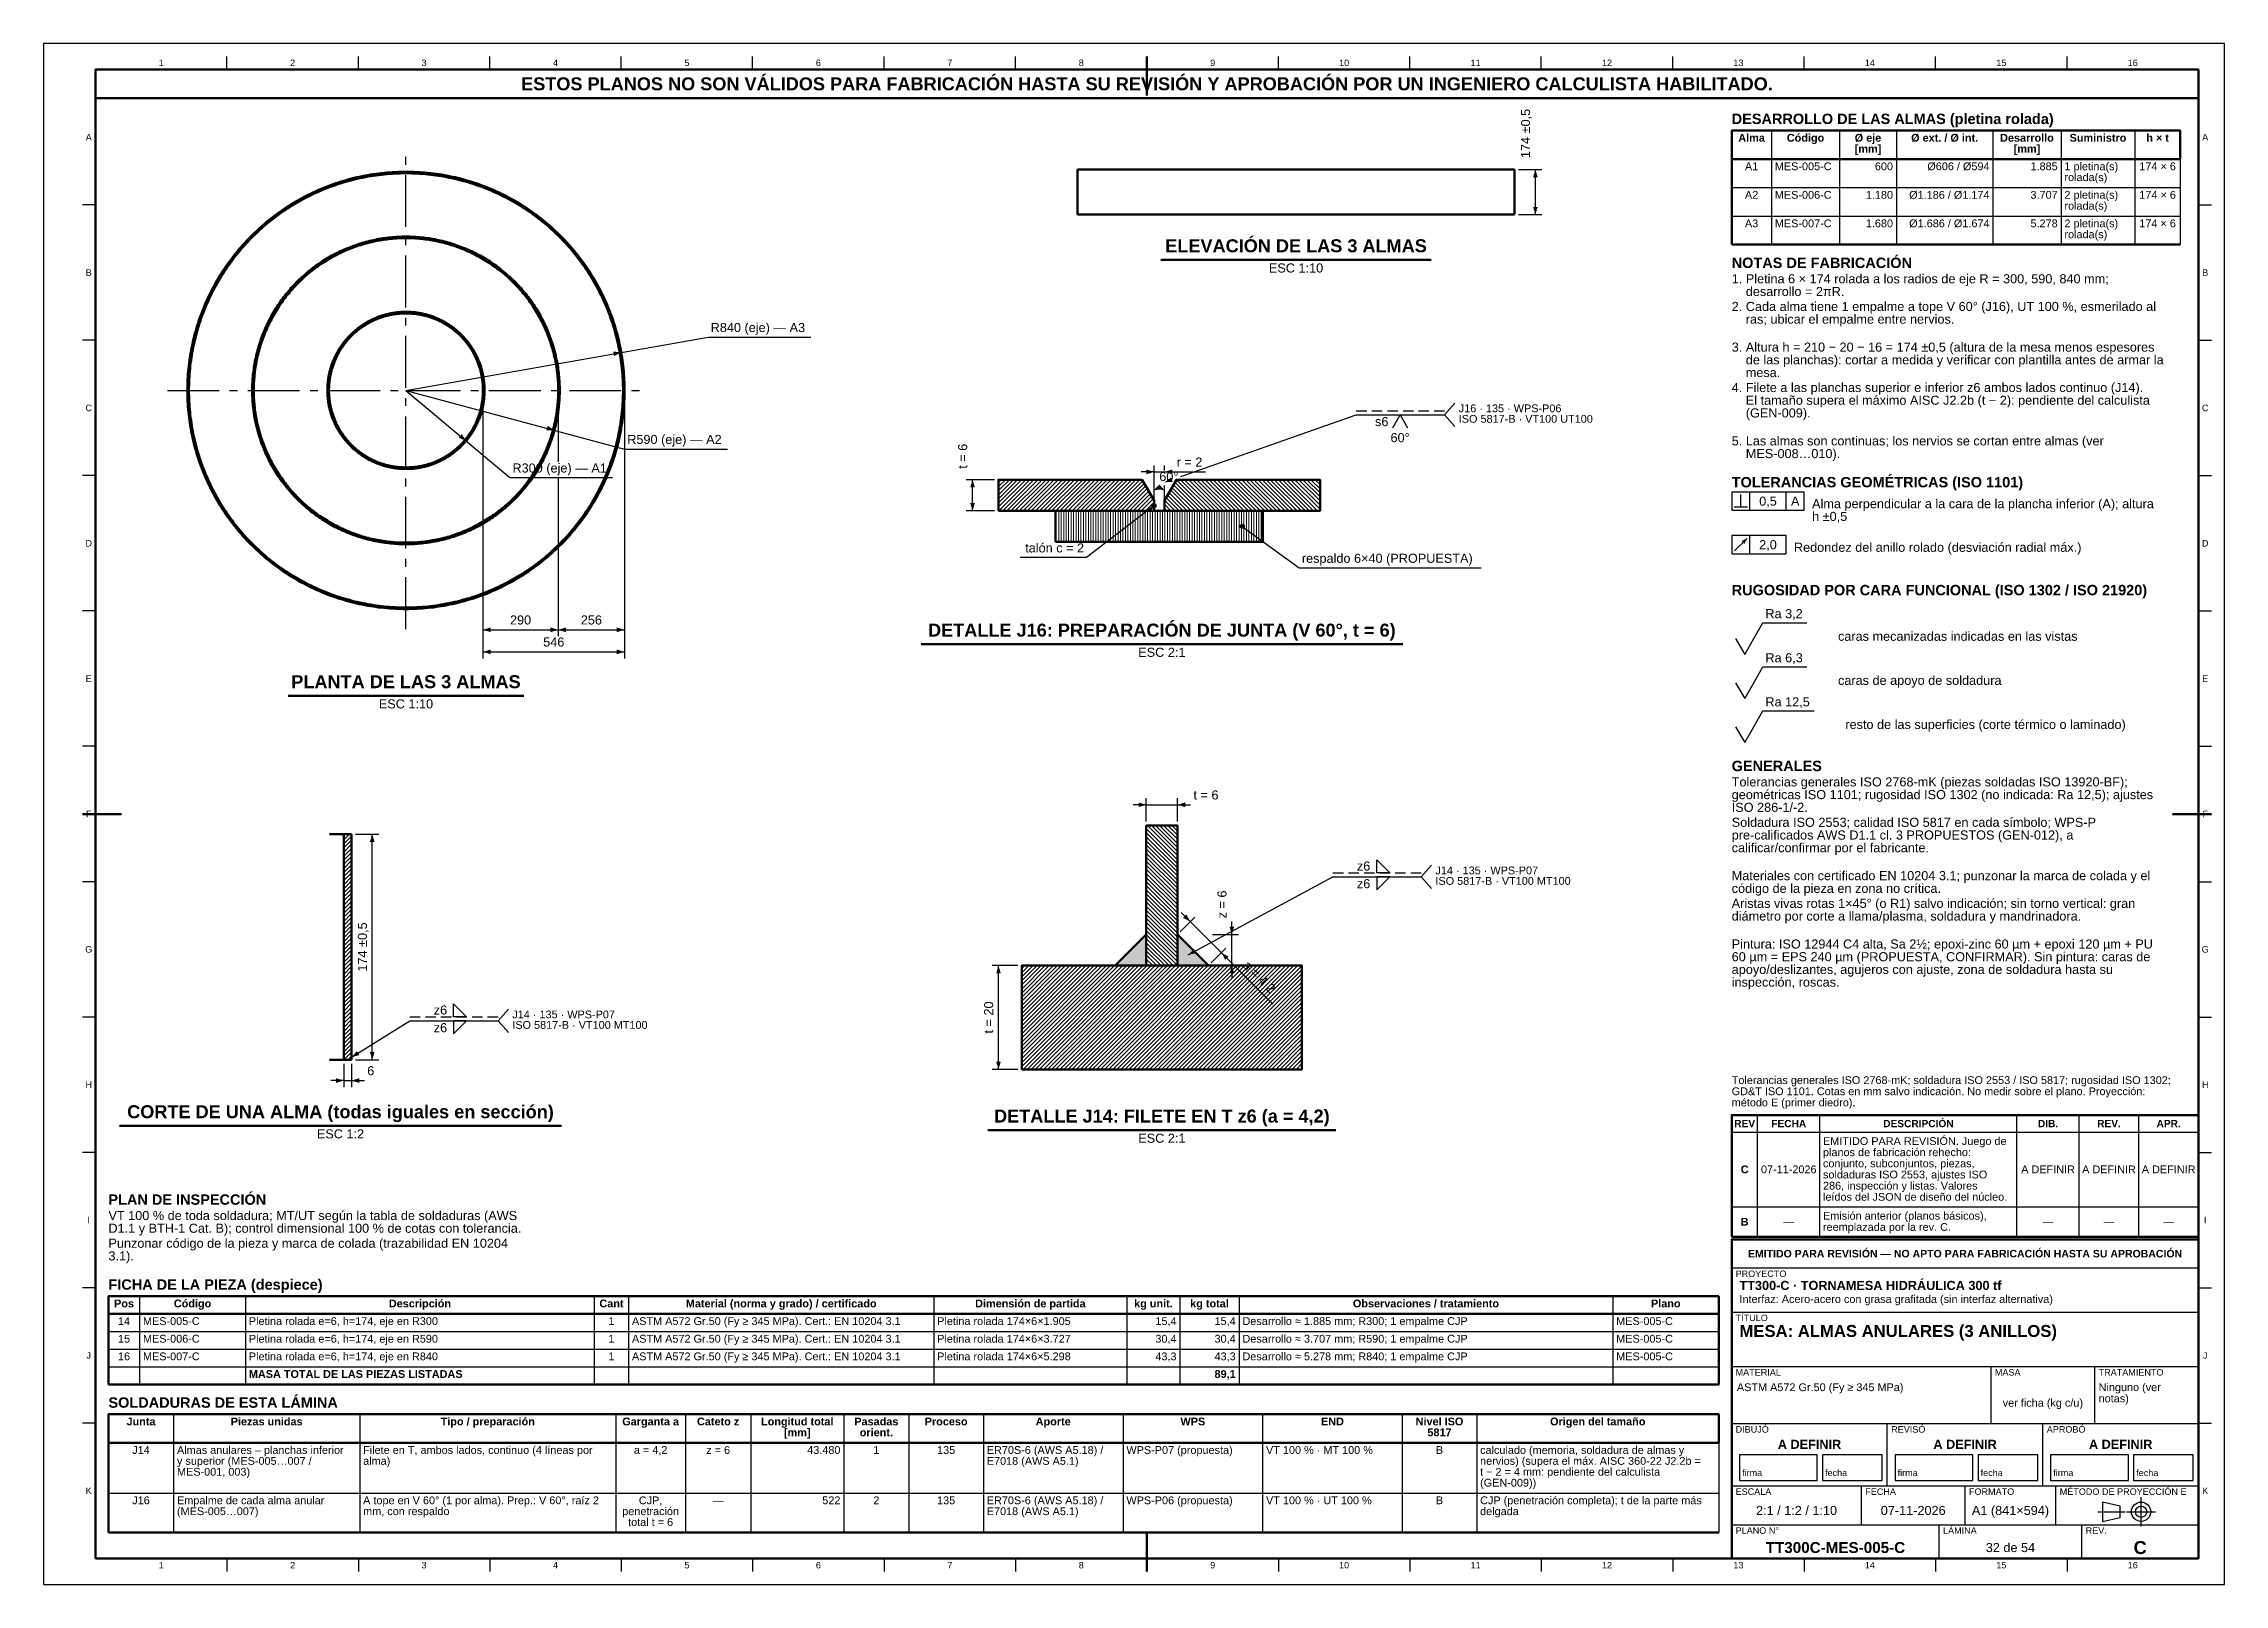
# Model space of a CAD drawing. Header units: millimetres. Extents: x 0 to 841, y 0 to 594.
import ezdxf
from ezdxf.enums import TextEntityAlignment as Align

# ---------------------------------------------------------------- set-up
doc = ezdxf.new("R2010")
doc.units = ezdxf.units.MM
doc.linetypes.add('EJE', pattern=[31, 20, -4, 3, -4])
doc.linetypes.add('OCULTO', pattern=[6, 4, -2])
for name, color, linetype, lineweight in [('ACH', 7, 'CONTINUOUS', 13), ('COTA', 7, 'CONTINUOUS', 25), ('EJE', 7, 'EJE', 25), ('FINA', 7, 'CONTINUOUS', 25), ('MARCO', 7, 'CONTINUOUS', 70), ('OCU', 7, 'OCULTO', 25), ('TXT', 7, 'CONTINUOUS', 25), ('VIS', 7, 'CONTINUOUS', 50)]:
    doc.layers.add(name, color=color, linetype=linetype, lineweight=lineweight)
doc.styles.add('STD', font='LiberationSans-Regular.ttf')
doc.styles.add('STDB', font='LiberationSans-Bold.ttf')

msp = doc.modelspace()

# ---------------------------------------------------------------- texts
at = {"layer": 'TXT'}
for s, height, style, p in [('1', 2.5, 'STD', (45.34, 586.6)), ('2', 2.5, 'STD', (96.03, 586.6)), ('3', 2.5, 'STD', (146.72, 586.6)), ('ESTOS PLANOS NO SON VÁLIDOS PARA FABRICACIÓN HASTA SU REVISIÓN Y APROBACIÓN POR UN INGENIERO CALCULISTA HABILITADO.', 5, 'STDB', (425.5, 578.5)), ('4', 2.5, 'STD', (197.41, 586.6)), ('5', 2.5, 'STD', (248.09, 586.6)), ('6', 2.5, 'STD', (298.78, 586.6)), ('7', 2.5, 'STD', (349.47, 586.6)), ('8', 2.5, 'STD', (400.16, 586.6)), ('9', 2.5, 'STD', (450.84, 586.6)), ('10', 2.5, 'STD', (501.53, 586.6)), ('11', 2.5, 'STD', (552.22, 586.6)), ('12', 2.5, 'STD', (602.91, 586.6)), ('13', 2.5, 'STD', (653.59, 586.6)), ('14', 2.5, 'STD', (704.28, 586.6)), ('15', 2.5, 'STD', (754.97, 586.6)), ('16', 2.5, 'STD', (805.66, 586.6)), ('A', 2.5, 'STD', (17.4, 557.91)), ('Alma', 3, 'STDB', (658.66, 557.7)), ('Código', 3, 'STDB', (679.47, 557.7)), ('Ø eje', 3, 'STDB', (703.56, 557.7)), ('[mm]', 3, 'STDB', (703.56, 553.5)), ('Ø ext. / Ø int.', 3, 'STDB', (733.12, 557.7)), ('Desarrollo', 3, 'STDB', (764.87, 557.7)), ('[mm]', 3, 'STDB', (764.87, 553.5)), ('Suministro', 3, 'STDB', (792.25, 557.7)), ('h × t', 3, 'STDB', (815.24, 557.7)), ('A', 2.5, 'STD', (833.6, 557.91)), ('A1', 3, 'STD', (658.66, 546.7)), ('174 × 6', 3, 'STD', (815.24, 546.7)), ('A2', 3, 'STD', (658.66, 535.7)), ('174 × 6', 3, 'STD', (815.24, 535.7)), ('A3', 3, 'STD', (658.66, 524.7)), ('174 × 6', 3, 'STD', (815.24, 524.7)), ('B', 2.5, 'STD', (17.4, 505.73)), ('B', 2.5, 'STD', (833.6, 505.73)), ('C', 2.5, 'STD', (17.4, 453.55)), ('C', 2.5, 'STD', (833.6, 453.55)), ('60°', 3.5, 'STD', (523.12, 442.09)), ('0,5', 3.5, 'STD', (665, 417.63)), ('A', 3.5, 'STD', (675.5, 417.63)), ('D', 2.5, 'STD', (17.4, 401.36)), ('2,0', 3.5, 'STD', (665, 400.83)), ('D', 2.5, 'STD', (833.6, 401.36)), ('E', 2.5, 'STD', (17.4, 349.18)), ('E', 2.5, 'STD', (833.6, 349.18)), ('F', 2.5, 'STD', (17.4, 297)), ('F', 2.5, 'STD', (833.6, 297)), ('G', 2.5, 'STD', (17.4, 244.82)), ('G', 2.5, 'STD', (833.6, 244.82)), ('H', 2.5, 'STD', (17.4, 192.64)), ('H', 2.5, 'STD', (833.6, 192.64)), ('REV', 2.8, 'STDB', (656, 177.65)), ('FECHA', 2.8, 'STDB', (673, 177.65)), ('DESCRIPCIÓN', 2.8, 'STDB', (723, 177.65)), ('DIB.', 2.8, 'STDB', (773, 177.65)), ('REV.', 2.8, 'STDB', (796.5, 177.65)), ('APR.', 2.8, 'STDB', (819.5, 177.65)), ('C', 3, 'STDB', (656, 160)), ('07-11-2026', 3, 'STD', (673, 160)), ('A DEFINIR', 3, 'STD', (773, 160)), ('A DEFINIR', 3, 'STD', (796.5, 160)), ('A DEFINIR', 3, 'STD', (819.5, 160)), ('I', 2.5, 'STD', (17.4, 140.45)), ('B', 3, 'STDB', (656, 139.8)), ('—', 3, 'STD', (673, 139.8)), ('—', 3, 'STD', (773, 139.8)), ('—', 3, 'STD', (796.5, 139.8)), ('—', 3, 'STD', (819.5, 139.8)), ('I', 2.5, 'STD', (833.6, 140.45)), ('EMITIDO PARA REVISIÓN — NO APTO PARA FABRICACIÓN HASTA SU APROBACIÓN', 2.9, 'STDB', (741, 127.5)), ('Pos', 3, 'STDB', (31.01, 108.3)), ('Código', 3, 'STDB', (57.43, 108.3)), ('Descripción', 3, 'STDB', (145.12, 108.3)), ('Cant', 3, 'STDB', (218.99, 108.3)), ('Material (norma y grado) / certificado', 3, 'STDB', (284.45, 108.3)), ('Dimensión de partida', 3, 'STDB', (380.54, 108.3)), ('kg unit.', 3, 'STDB', (427.99, 108.3)), ('kg total', 3, 'STDB', (449.61, 108.3)), ('Observaciones / tratamiento', 3, 'STDB', (533.09, 108.3)), ('Plano', 3, 'STDB', (625.58, 108.3)), ('14', 3, 'STD', (31.01, 101.5)), ('1', 3, 'STD', (218.99, 101.5)), ('15', 3, 'STD', (31.01, 94.7)), ('1', 3, 'STD', (218.99, 94.7)), ('J', 2.5, 'STD', (17.4, 88.27)), ('16', 3, 'STD', (31.01, 87.9)), ('1', 3, 'STD', (218.99, 87.9)), ('J', 2.5, 'STD', (833.6, 88.27)), ('ver ficha (kg c/u)', 3, 'STD', (771, 70)), ('Junta', 3, 'STDB', (37.56, 62.8)), ('Piezas unidas', 3, 'STDB', (86.02, 62.8)), ('Tipo / preparación', 3, 'STDB', (171.28, 62.8)), ('Garganta a', 3, 'STDB', (234.09, 62.8)), ('Cateto z', 3, 'STDB', (260.12, 62.8)), ('Longitud total', 3, 'STDB', (290.63, 62.8)), ('[mm]', 3, 'STDB', (290.63, 58.6)), ('Pasadas', 3, 'STDB', (321.14, 62.8)), ('orient.', 3, 'STDB', (321.14, 58.6)), ('Proceso', 3, 'STDB', (348.06, 62.8)), ('Aporte', 3, 'STDB', (389.34, 62.8)), ('WPS', 3, 'STDB', (443.19, 62.8)), ('END', 3, 'STDB', (497.03, 62.8)), ('Nivel ISO', 3, 'STDB', (538.31, 62.8)), ('5817', 3, 'STDB', (538.31, 58.6)), ('Origen del tamaño', 3, 'STDB', (599.34, 62.8)), ('J14', 3, 'STD', (37.56, 51.8)), ('a = 4,2', 3, 'STD', (234.09, 51.8)), ('z = 6', 3, 'STD', (260.12, 51.8)), ('1', 3, 'STD', (321.14, 51.8)), ('135', 3, 'STD', (348.06, 51.8)), ('B', 3, 'STD', (538.31, 51.8)), ('A DEFINIR', 3.5, 'STDB', (681, 54)), ('A DEFINIR', 3.5, 'STDB', (741, 54)), ('A DEFINIR', 3.5, 'STDB', (801, 54)), ('K', 2.5, 'STD', (17.4, 36.09)), ('J16', 3, 'STD', (37.56, 32.4)), ('CJP,', 3, 'STD', (234.09, 32.4)), ('2', 3, 'STD', (321.14, 32.4)), ('135', 3, 'STD', (348.06, 32.4)), ('B', 3, 'STD', (538.31, 32.4)), ('K', 2.5, 'STD', (833.6, 36.09)), ('penetración', 3, 'STD', (234.09, 28.2)), ('total t = 6', 3, 'STD', (234.09, 24)), ('—', 3, 'STD', (260.12, 32.4)), ('2:1 / 1:2 / 1:10', 3.5, 'STD', (676, 28.5)), ('07-11-2026', 3.5, 'STD', (721, 28.5)), ('A1 (841×594)', 3.5, 'STD', (758.5, 28.5)), ('1', 2.5, 'STD', (45.34, 7.4)), ('2', 2.5, 'STD', (96.03, 7.4)), ('3', 2.5, 'STD', (146.72, 7.4)), ('4', 2.5, 'STD', (197.41, 7.4)), ('5', 2.5, 'STD', (248.09, 7.4)), ('6', 2.5, 'STD', (298.78, 7.4)), ('7', 2.5, 'STD', (349.47, 7.4)), ('8', 2.5, 'STD', (400.16, 7.4)), ('9', 2.5, 'STD', (450.84, 7.4)), ('10', 2.5, 'STD', (501.53, 7.4)), ('11', 2.5, 'STD', (552.22, 7.4)), ('12', 2.5, 'STD', (602.91, 7.4)), ('13', 2.5, 'STD', (653.59, 7.4)), ('TT300C-MES-005-C', 4.2, 'STDB', (691, 14.2)), ('14', 2.5, 'STD', (704.28, 7.4)), ('32 de 54', 3.5, 'STD', (758.5, 14.2)), ('15', 2.5, 'STD', (754.97, 7.4)), ('16', 2.5, 'STD', (805.66, 7.4)), ('C', 5, 'STDB', (808.5, 14.2))]:
    msp.add_text(s, height=height, dxfattribs=dict(at, style=style)).set_placement(p, align=Align.MIDDLE_CENTER)
at = {"layer": 'TXT', "style": 'STD'}
for s, rotation, p in [('174 ±0,5', 90, (574.29, 559.35)), ('t = 6', 90, (357.24, 434.91)), ('z = 6', 90, (457.24, 262.14)), ('174 ±0,5', 90, (125.74, 245.73)), ('a = 4,2', -45, (466.82, 232.29)), ('t = 20', 90, (367.24, 218.55))]:
    msp.add_text(s, height=3.5, rotation=rotation, dxfattribs=at).set_placement(p, align=Align.BOTTOM_CENTER)
at = {"layer": 'TXT'}
for s, height, style, p in [('DESARROLLO DE LAS ALMAS (pletina rolada)', 4, 'STDB', (651, 567)), ('NOTAS DE FABRICACIÓN', 4, 'STDB', (651, 511.5)), ('1. Pletina 6 × 174 rolada a los radios de eje R = 300, 590, 840 mm;', 3.5, 'STD', (651, 505.1)), ('    desarrollo = 2πR.', 3.5, 'STD', (651, 500.2)), ('2. Cada alma tiene 1 empalme a tope V 60° (J16), UT 100 %, esmerilado al', 3.5, 'STD', (651, 494.43)), ('    ras; ubicar el empalme entre nervios.', 3.5, 'STD', (651, 489.53)), ('3. Altura h = 210 − 20 − 16 = 174 ±0,5 (altura de la mesa menos espesores', 3.5, 'STD', (651, 478.75)), ('    de las planchas): cortar a medida y verificar con plantilla antes de armar la', 3.5, 'STD', (651, 473.85)), ('4. Filete a las planchas superior e inferior z6 ambos lados continuo (J14).', 3.5, 'STD', (651, 463.18)), ('    mesa.', 3.5, 'STD', (651, 468.95)), ('J16 · 135 · WPS-P06', 3, 'STD', (545.74, 454.89)), ('    El tamaño supera el máximo AISC J2.2b (t − 2): pendiente del calculista', 3.5, 'STD', (651, 458.28)), ('ISO 5817-B · VT100 UT100', 3, 'STD', (545.74, 450.84)), ('    (GEN-009).', 3.5, 'STD', (651, 453.38)), ('5. Las almas son continuas; los nervios se cortan entre almas (ver', 3.5, 'STD', (651, 442.6)), ('    MES-008…010).', 3.5, 'STD', (651, 437.7)), ('TOLERANCIAS GEOMÉTRICAS (ISO 1101)', 4, 'STDB', (651, 426.93)), ('RUGOSIDAD POR CARA FUNCIONAL (ISO 1302 / ISO 21920)', 4, 'STDB', (651, 385.33)), ('Tolerancias generales ISO 2768-mK (piezas soldadas ISO 13920-BF);', 3.5, 'STD', (651, 311.13)), ('GENERALES', 4, 'STDB', (651, 317.53)), ('geométricas ISO 1101; rugosidad ISO 1302 (no indicada: Ra 12,5); ajustes', 3.5, 'STD', (651, 306.23)), ('Soldadura ISO 2553; calidad ISO 5817 en cada símbolo; WPS-P', 3.5, 'STD', (651, 295.55)), ('ISO 286-1/-2.', 3.5, 'STD', (651, 301.33)), ('pre-calificados AWS D1.1 cl. 3 PROPUESTOS (GEN-012), a', 3.5, 'STD', (651, 290.65)), ('calificar/confirmar por el fabricante.', 3.5, 'STD', (651, 285.75)), ('J14 · 135 · WPS-P07', 3, 'STD', (536.74, 276.75)), ('ISO 5817-B · VT100 MT100', 3, 'STD', (536.74, 272.7)), ('código de la pieza en zona no crítica.', 3.5, 'STD', (651, 270.08)), ('Materiales con certificado EN 10204 3.1; punzonar la marca de colada y el', 3.5, 'STD', (651, 274.98)), ('Aristas vivas rotas 1×45° (o R1) salvo indicación; sin torno vertical: gran', 3.5, 'STD', (651, 264.3)), ('diámetro por corte a llama/plasma, soldadura y mandrinadora.', 3.5, 'STD', (651, 259.4)), ('60 µm = EPS 240 µm (PROPUESTA, CONFIRMAR). Sin pintura: caras de', 3.5, 'STD', (651, 243.73)), ('Pintura: ISO 12944 C4 alta, Sa 2½; epoxi-zinc 60 µm + epoxi 120 µm + PU', 3.5, 'STD', (651, 248.63)), ('apoyo/deslizantes, agujeros con ajuste, zona de soldadura hasta su', 3.5, 'STD', (651, 238.83)), ('inspección, roscas.', 3.5, 'STD', (651, 233.93)), ('J14 · 135 · WPS-P07', 3, 'STD', (180.74, 221.23)), ('ISO 5817-B · VT100 MT100', 3, 'STD', (180.74, 217.18)), ('planos de fabricación rehecho:', 3, 'STD', (686.2, 168.1)), ('EMITIDO PARA REVISIÓN. Juego de', 3, 'STD', (686.2, 172.4)), ('conjunto, subconjuntos, piezas,', 3, 'STD', (686.2, 163.8)), ('PLAN DE INSPECCIÓN', 4, 'STDB', (25, 150.35)), ('soldaduras ISO 2553, ajustes ISO', 3, 'STD', (686.2, 159.5)), ('286, inspección y listas. Valores', 3, 'STD', (686.2, 155.2)), ('VT 100 % de toda soldadura; MT/UT según la tabla de soldaduras (AWS', 3.5, 'STD', (25, 143.95)), ('leídos del JSON de diseño del núcleo.', 3, 'STD', (686.2, 150.9)), ('Emisión anterior (planos básicos),', 3, 'STD', (686.2, 143.6)), ('D1.1 y BTH-1 Cat. B); control dimensional 100 % de cotas con tolerancia.', 3.5, 'STD', (25, 139.05)), ('reemplazada por la rev. C.', 3, 'STD', (686.2, 139.3)), ('3.1).', 3.5, 'STD', (25, 128.37)), ('Punzonar código de la pieza y marca de colada (trazabilidad EN 10204', 3.5, 'STD', (25, 133.27)), ('FICHA DE LA PIEZA (despiece)', 4, 'STDB', (25, 117.6)), ('PROYECTO', 2.5, 'STD', (652.5, 121)), ('TT300-C · TORNAMESA HIDRÁULICA 300 tf', 3.5, 'STDB', (654, 117)), ('Interfaz: Acero-acero con grasa grafitada (sin interfaz alternativa)', 3, 'STD', (654, 111.5)), ('TÍTULO', 2.5, 'STD', (652.5, 104)), ('MESA: ALMAS ANULARES (3 ANILLOS)', 4.6, 'STDB', (654, 100)), ('MATERIAL', 2.5, 'STD', (652.5, 83)), ('ASTM A572 Gr.50 (Fy ≥ 345 MPa)', 3, 'STD', (653, 77.5)), ('MASA', 2.5, 'STD', (752.5, 83)), ('TRATAMIENTO', 2.5, 'STD', (792.5, 83)), ('Ninguno (ver', 3, 'STD', (792.5, 77.5)), ('SOLDADURAS DE ESTA LÁMINA', 4, 'STDB', (25, 72.1)), ('notas)', 3, 'STD', (792.5, 73.2)), ('DIBUJÓ', 2.5, 'STD', (652.5, 61)), ('REVISÓ', 2.5, 'STD', (712.5, 61)), ('APROBÓ', 2.5, 'STD', (772.5, 61)), ('ESCALA', 2.5, 'STD', (652.5, 37)), ('FECHA', 2.5, 'STD', (702.5, 37)), ('FORMATO', 2.5, 'STD', (742.5, 37)), ('MÉTODO DE PROYECCIÓN E', 2.5, 'STD', (777.5, 37)), ('PLANO N°', 2.5, 'STD', (652.5, 22)), ('LÁMINA', 2.5, 'STD', (732.5, 22)), ('REV.', 2.5, 'STD', (787.5, 22))]:
    msp.add_text(s, height=height, dxfattribs=dict(at, style=style)).set_placement(p, align=Align.TOP_LEFT)
for s, height, style, p in [('MES-005-C', 3, 'STD', (667.63, 546.7)), ('1 pletina(s)', 3, 'STD', (779.31, 546.7)), ('rolada(s)', 3, 'STD', (779.31, 542.5)), ('MES-006-C', 3, 'STD', (667.63, 535.7)), ('2 pletina(s)', 3, 'STD', (779.31, 535.7)), ('rolada(s)', 3, 'STD', (779.31, 531.5)), ('MES-007-C', 3, 'STD', (667.63, 524.7)), ('2 pletina(s)', 3, 'STD', (779.31, 524.7)), ('rolada(s)', 3, 'STD', (779.31, 520.5)), ('Alma perpendicular a la cara de la plancha inferior (A); altura', 3.5, 'STD', (682, 416.63)), ('h ±0,5', 3.5, 'STD', (682, 411.73)), ('Redondez del anillo rolado (desviación radial máx.)', 3.5, 'STD', (675, 399.83)), ('caras mecanizadas indicadas en las vistas', 3.5, 'STD', (691.99, 365.53)), ('caras de apoyo de soldadura', 3.5, 'STD', (691.99, 348.53)), ('resto de las superficies (corte térmico o laminado)', 3.5, 'STD', (694.82, 331.53)), ('MES-005-C', 3, 'STD', (38.31, 101.5)), ('Pletina rolada e=6, h=174, eje en R300', 3, 'STD', (79.15, 101.5)), ('ASTM A572 Gr.50 (Fy ≥ 345 MPa). Cert.: EN 10204 3.1', 3, 'STD', (226.89, 101.5)), ('Pletina rolada 174×6×1.905', 3, 'STD', (344.61, 101.5)), ('Desarrollo ≈ 1.885 mm; R300; 1 empalme CJP', 3, 'STD', (462.32, 101.5)), ('MES-005-C', 3, 'STD', (606.46, 101.5)), ('MES-006-C', 3, 'STD', (38.31, 94.7)), ('Pletina rolada e=6, h=174, eje en R590', 3, 'STD', (79.15, 94.7)), ('ASTM A572 Gr.50 (Fy ≥ 345 MPa). Cert.: EN 10204 3.1', 3, 'STD', (226.89, 94.7)), ('Pletina rolada 174×6×3.727', 3, 'STD', (344.61, 94.7)), ('Desarrollo ≈ 3.707 mm; R590; 1 empalme CJP', 3, 'STD', (462.32, 94.7)), ('MES-005-C', 3, 'STD', (606.46, 94.7)), ('MES-007-C', 3, 'STD', (38.31, 87.9)), ('Pletina rolada e=6, h=174, eje en R840', 3, 'STD', (79.15, 87.9)), ('ASTM A572 Gr.50 (Fy ≥ 345 MPa). Cert.: EN 10204 3.1', 3, 'STD', (226.89, 87.9)), ('Pletina rolada 174×6×5.298', 3, 'STD', (344.61, 87.9)), ('Desarrollo ≈ 5.278 mm; R840; 1 empalme CJP', 3, 'STD', (462.32, 87.9)), ('MES-005-C', 3, 'STD', (606.46, 87.9)), ('MASA TOTAL DE LAS PIEZAS LISTADAS', 3, 'STDB', (79.15, 81.1)), ('Almas anulares – planchas inferior', 3, 'STD', (51.43, 51.8)), ('Filete en T, ambos lados, continuo (4 líneas por', 3, 'STD', (123.22, 51.8)), ('ER70S-6 (AWS A5.18) /', 3, 'STD', (363.72, 51.8)), ('WPS-P07 (propuesta)', 3, 'STD', (417.57, 51.8)), ('VT 100 % · MT 100 %', 3, 'STD', (471.41, 51.8)), ('calculado (memoria, soldadura de almas y', 3, 'STD', (553.97, 51.8)), ('y superior (MES-005…007 /', 3, 'STD', (51.43, 47.6)), ('MES-001, 003)', 3, 'STD', (51.43, 43.4)), ('alma)', 3, 'STD', (123.22, 47.6)), ('E7018 (AWS A5.1)', 3, 'STD', (363.72, 47.6)), ('t − 2 = 4 mm: pendiente del calculista', 3, 'STD', (553.97, 43.4)), ('nervios) (supera el máx. AISC 360-22 J2.2b =', 3, 'STD', (553.97, 47.6)), ('Empalme de cada alma anular', 3, 'STD', (51.43, 32.4)), ('A tope en V 60° (1 por alma). Prep.: V 60°, raíz 2', 3, 'STD', (123.22, 32.4)), ('ER70S-6 (AWS A5.18) /', 3, 'STD', (363.72, 32.4)), ('WPS-P06 (propuesta)', 3, 'STD', (417.57, 32.4)), ('VT 100 % · UT 100 %', 3, 'STD', (471.41, 32.4)), ('CJP (penetración completa); t de la parte más', 3, 'STD', (553.97, 32.4)), ('(GEN-009))', 3, 'STD', (553.97, 39.2)), ('(MES-005…007)', 3, 'STD', (51.43, 28.2)), ('mm, con respaldo', 3, 'STD', (123.22, 28.2)), ('E7018 (AWS A5.1)', 3, 'STD', (363.72, 28.2)), ('delgada', 3, 'STD', (553.97, 28.2))]:
    msp.add_text(s, height=height, dxfattribs=dict(at, style=style)).set_placement(p, align=Align.MIDDLE_LEFT)
for s, height, style, p in [('600', 3, 'STD', (713.21, 546.7)), ('Ø606 / Ø594', 3, 'STD', (750.43, 546.7)), ('1.885', 3, 'STD', (776.71, 546.7)), ('1.180', 3, 'STD', (713.21, 535.7)), ('Ø1.186 / Ø1.174', 3, 'STD', (750.43, 535.7)), ('3.707', 3, 'STD', (776.71, 535.7)), ('1.680', 3, 'STD', (713.21, 524.7)), ('Ø1.686 / Ø1.674', 3, 'STD', (750.43, 524.7)), ('5.278', 3, 'STD', (776.71, 524.7)), ('s6', 3.5, 'STD', (518.62, 448.29)), ('z6', 3.5, 'STD', (511.62, 276.95)), ('z6', 3.5, 'STD', (511.62, 270.15)), ('z6', 3.5, 'STD', (155.62, 221.43)), ('z6', 3.5, 'STD', (155.62, 214.63)), ('15,4', 3, 'STD', (436.9, 101.5)), ('15,4', 3, 'STD', (459.72, 101.5)), ('30,4', 3, 'STD', (436.9, 94.7)), ('30,4', 3, 'STD', (459.72, 94.7)), ('43,3', 3, 'STD', (436.9, 87.9)), ('43,3', 3, 'STD', (459.72, 87.9)), ('89,1', 3, 'STDB', (459.72, 81.1)), ('43.480', 3, 'STD', (307.28, 51.8)), ('522', 3, 'STD', (307.28, 32.4))]:
    msp.add_text(s, height=height, dxfattribs=dict(at, style=style)).set_placement(p, align=Align.MIDDLE_RIGHT)
for s, height, style, p in [('ELEVACIÓN DE LAS 3 ALMAS', 5, 'STDB', (482.99, 512.06)), ('r = 2', 3.5, 'STD', (441.9, 429.89)), ('290', 3.5, 'STD', (183.94, 369.01)), ('256', 3.5, 'STD', (211.24, 369.01)), ('DETALLE J16: PREPARACIÓN DE JUNTA (V 60°, t = 6)', 5, 'STDB', (431.24, 363.89)), ('546', 3.5, 'STD', (196.74, 360.51)), ('PLANTA DE LAS 3 ALMAS', 5, 'STDB', (139.74, 344.01)), ('t = 6', 3.5, 'STD', (448.26, 301.55)), ('6', 3.5, 'STD', (126.16, 195.23)), ('CORTE DE UNA ALMA (todas iguales en sección)', 5, 'STDB', (114.49, 178.23)), ('DETALLE J14: FILETE EN T z6 (a = 4,2)', 5, 'STDB', (431.24, 176.55))]:
    msp.add_text(s, height=height, dxfattribs=dict(at, style=style)).set_placement(p, align=Align.BOTTOM_CENTER)
at = {"layer": 'TXT', "style": 'STD'}
for s, p in [('ESC 1:10', (482.99, 509.26)), ('ESC 2:1', (431.24, 361.09)), ('ESC 1:10', (139.74, 341.21)), ('ESC 1:2', (114.49, 175.43)), ('ESC 2:1', (431.24, 173.75))]:
    msp.add_text(s, height=3.5, dxfattribs=at).set_placement(p, align=Align.TOP_CENTER)
for s, height, p in [('R840 (eje) — A3', 3.5, (257.25, 481.75)), ('R590 (eje) — A2', 3.5, (225.07, 438.61)), ('R300 (eje) — A1', 3.5, (180.81, 427.59)), ('60°', 3.5, (430.24, 424.29)), ('respaldo 6×40 (PROPUESTA)', 3.5, (485.24, 392.79)), ('Ra 3,2', 3.5, (664, 371.43)), ('Ra 6,3', 3.5, (664, 354.43)), ('Ra 12,5', 3.5, (664, 337.43)), ('Tolerancias generales ISO 2768-mK; soldadura ISO 2553 / ISO 5817; rugosidad ISO 1302;', 3, (651, 192)), ('GD&T ISO 1101. Cotas en mm salvo indicación. No medir sobre el plano. Proyección:', 3, (651, 187.7)), ('método E (primer diedro).', 3, (651, 183.4)), ('firma', 2.5, (655, 41)), ('fecha', 2.5, (687, 41)), ('firma', 2.5, (715, 41)), ('fecha', 2.5, (747, 41)), ('firma', 2.5, (775, 41)), ('fecha', 2.5, (807, 41))]:
    msp.add_text(s, height=height, dxfattribs=at).set_placement(p, align=Align.BOTTOM_LEFT)
msp.add_text('talón c = 2', height=3.5, dxfattribs=at).set_placement((401.24, 396.79), align=Align.BOTTOM_RIGHT)

# ---------------------------------------------------------------- hatches: boundary and pattern name
at = {"layer": 'ACH'}
h = msp.add_hatch(dxfattribs=at)
h.set_pattern_fill('ANSI31', scale=0.35)
h.paths.add_polyline_path([(368.24, 413.89), (428.24, 413.89), (428.24, 417.89), (423.63, 425.89), (368.24, 425.89)])
h = msp.add_hatch(dxfattribs=at)
h.set_pattern_fill('ANSI31', scale=0.35, angle=90)
h.paths.add_polyline_path([(432.24, 413.89), (492.24, 413.89), (492.24, 425.89), (436.86, 425.89), (432.24, 417.89)])
h = msp.add_hatch(dxfattribs=at)
h.set_pattern_fill('ANSI31', scale=0.3, angle=45)
h.paths.add_polyline_path([(390.24, 401.89), (470.24, 401.89), (470.24, 413.89), (390.24, 413.89)])
h = msp.add_hatch(color=7, dxfattribs=at)
h.dxf.hatch_style = 1
h.paths.add_polyline_path([(429.04, 415.89), (428.81, 416.45), (428.24, 416.69), (427.68, 416.45), (427.44, 415.89), (427.68, 415.32), (428.24, 415.09), (428.81, 415.32)])
h = msp.add_hatch(color=7, dxfattribs=at)
h.dxf.hatch_style = 1
h.paths.add_polyline_path([(463.04, 407.89), (462.81, 408.45), (462.24, 408.69), (461.68, 408.45), (461.44, 407.89), (461.68, 407.32), (462.24, 407.09), (462.81, 407.32)])
h = msp.add_hatch(dxfattribs=at)
h.set_pattern_fill('ANSI31', scale=0.35)
h.paths.add_polyline_path([(118.74, 202.23), (115.74, 202.23), (115.74, 289.23), (118.74, 289.23)])
h = msp.add_hatch(dxfattribs=at)
h.set_pattern_fill('ANSI31', scale=0.35, angle=90)
h.paths.add_polyline_path([(425.24, 238.55), (437.24, 238.55), (437.24, 292.55), (425.24, 292.55)])
h = msp.add_hatch(color=7, dxfattribs=at)
h.dxf.hatch_style = 1
h.paths.add_polyline_path([(425.24, 238.55), (413.24, 238.55), (425.24, 250.55)])
h = msp.add_hatch(color=7, dxfattribs=at)
h.dxf.hatch_style = 1
h.paths.add_polyline_path([(437.24, 238.55), (449.24, 238.55), (437.24, 250.55)])
h = msp.add_hatch(dxfattribs=at)
h.set_pattern_fill('ANSI31', scale=0.35)
h.paths.add_polyline_path([(377.24, 198.55), (485.24, 198.55), (485.24, 238.55), (377.24, 238.55)])

# ---------------------------------------------------------------- linework, layer by layer
at = {"layer": 'COTA'}
for p, q in [((568.79, 545.46), (577.79, 545.46)), ((575.29, 528.06), (575.29, 545.46)), ((568.79, 528.06), (577.79, 528.06)), ((139.74, 460.31), (256.25, 480.85)), ((256.25, 480.85), (295.86, 480.85)), ((139.74, 460.31), (179.81, 426.69)), ((139.74, 460.31), (224.07, 437.71)), ((169.44, 458.81), (169.44, 365.51)), ((169.44, 458.81), (169.44, 357.01)), ((198.44, 458.81), (198.44, 432.75)), ((198.44, 458.81), (198.44, 432.75)), ((224.04, 458.81), (224.04, 365.51)), ((224.04, 458.81), (224.04, 357.01)), ((540.24, 450.89), (544.24, 455.39)), ((438.54, 427.1), (506.24, 450.89)), ((506.24, 450.89), (540.24, 450.89)), ((540.24, 450.89), (544.24, 446.39)), ((224.07, 437.71), (263.68, 437.71)), ((428.24, 417.39), (428.24, 431.39)), ((432.24, 429.44), (432.24, 431.39)), ((179.81, 426.69), (219.42, 426.69)), ((198.44, 426.99), (198.44, 365.51)), ((198.44, 426.99), (198.44, 365.51)), ((366.74, 425.89), (355.74, 425.89)), ((358.24, 413.89), (358.24, 425.89)), ((428.24, 428.89), (423.24, 428.89)), ((428.24, 428.89), (432.24, 428.89)), ((432.24, 428.89), (437.24, 428.89)), ((432.24, 428.89), (448.07, 428.89)), ((432.24, 417.39), (432.24, 423.69)), ((658, 414.13), (658, 421.13)), ((672, 414.13), (672, 421.13)), ((366.74, 413.89), (355.74, 413.89)), ((428.24, 415.89), (402.24, 395.89)), ((651.9, 415.43), (657.1, 415.43)), ((654.5, 415.43), (654.5, 420.23)), ((462.24, 407.89), (484.24, 391.89)), ((658, 397.33), (658, 404.33)), ((402.24, 395.89), (376.63, 395.89)), ((652.1, 398.43), (656.9, 403.23)), ((484.24, 391.89), (554.43, 391.89)), ((169.44, 368.01), (198.44, 368.01)), ((198.44, 368.01), (224.04, 368.01)), ((169.44, 359.51), (224.04, 359.51)), ((425.24, 294.05), (425.24, 303.05)), ((437.24, 294.05), (437.24, 303.05)), ((425.24, 300.55), (420.24, 300.55)), ((425.24, 300.55), (437.24, 300.55)), ((437.24, 300.55), (442.24, 300.55)), ((120.24, 289.23), (129.24, 289.23)), ((126.74, 202.23), (126.74, 289.23)), ((441.44, 242.75), (497.24, 272.75)), ((497.24, 272.75), (531.24, 272.75)), ((531.24, 272.75), (535.24, 277.25)), ((531.24, 272.75), (535.24, 268.25)), ((438.3, 251.61), (443.96, 257.27)), ((442.19, 255.5), (438.66, 259.04)), ((442.19, 255.5), (454.19, 243.5)), ((458.24, 250.55), (458.24, 255.55)), ((450.3, 239.61), (455.96, 245.27)), ((450.74, 250.55), (460.74, 250.55)), ((458.24, 238.55), (458.24, 250.55)), ((375.74, 238.55), (365.74, 238.55)), ((368.24, 198.55), (368.24, 238.55)), ((450.74, 238.55), (460.74, 238.55)), ((454.19, 243.5), (457.73, 239.96)), ((454.19, 243.5), (473.98, 223.72)), ((458.24, 238.55), (458.24, 233.55)), ((175.24, 217.23), (179.24, 221.73)), ((118.74, 203.23), (141.24, 217.23)), ((141.24, 217.23), (175.24, 217.23)), ((175.24, 217.23), (179.24, 212.73)), ((120.24, 202.23), (129.24, 202.23)), ((115.74, 194.23), (110.74, 194.23)), ((115.74, 200.73), (115.74, 191.73)), ((115.74, 194.23), (118.74, 194.23)), ((118.74, 200.73), (118.74, 191.73)), ((118.74, 194.23), (123.74, 194.23)), ((375.74, 198.55), (365.74, 198.55))]:
    msp.add_line(p, q, dxfattribs=at)
for points in [[(520.32, 445.89), (523.12, 450.89), (525.92, 445.89)], [(659.5, 364.63), (663, 370.73), (679.99, 370.73)], [(652.5, 364.63), (656, 358.53), (659.5, 364.63)], [(659.5, 347.63), (663, 353.73), (679.99, 353.73)], [(652.5, 347.63), (656, 341.53), (659.5, 347.63)], [(659.5, 330.63), (663, 336.73), (682.82, 336.73)], [(652.5, 330.63), (656, 324.53), (659.5, 330.63)]]:
    msp.add_lwpolyline(points, dxfattribs=at)
for points in [[(651, 414.13), (679, 414.13), (679, 421.13), (651, 421.13)], [(651, 397.33), (672, 397.33), (672, 404.33), (651, 404.33)], [(514.12, 274.35), (514.12, 279.35), (519.12, 274.35)], [(514.12, 272.75), (514.12, 267.75), (519.12, 272.75)], [(158.12, 218.83), (158.12, 223.83), (163.12, 218.83)], [(158.12, 217.23), (158.12, 212.23), (163.12, 217.23)]]:
    msp.add_lwpolyline(points, close=True, dxfattribs=at)
for centre in [(428.24, 415.89), (462.24, 407.89)]:
    msp.add_circle(centre, 0.8, dxfattribs=at)
msp.add_arc((430.24, 417.89), 4.4, 60, 120, dxfattribs=at)
for points in [[(575.29, 545.46), (574.39, 542.46), (576.19, 542.46)], [(575.29, 528.06), (576.19, 531.06), (574.39, 531.06)], [(222.76, 474.95), (219.65, 475.31), (219.97, 473.54)], [(197.02, 444.96), (194.36, 446.61), (193.89, 444.87)], [(162.96, 440.83), (161.24, 443.45), (160.08, 442.07)], [(428.24, 428.89), (425.24, 429.79), (425.24, 427.99)], [(432.24, 428.89), (435.24, 427.99), (435.24, 429.79)], [(358.24, 425.89), (357.34, 422.89), (359.14, 422.89)], [(428.04, 421.7), (431.09, 422.42), (430.19, 423.98)], [(432.44, 421.7), (430.3, 423.98), (429.4, 422.42)], [(432.24, 424.89), (435.37, 425.03), (434.78, 426.73)], [(358.24, 413.89), (359.14, 416.89), (357.34, 416.89)], [(656.9, 403.23), (654.78, 402.24), (655.91, 401.1)], [(169.44, 368.01), (172.44, 367.11), (172.44, 368.91)], [(198.44, 368.01), (195.44, 368.91), (195.44, 367.11)], [(198.44, 368.01), (201.44, 367.11), (201.44, 368.91)], [(224.04, 368.01), (221.04, 368.91), (221.04, 367.11)], [(169.44, 359.51), (172.44, 358.61), (172.44, 360.41)], [(224.04, 359.51), (221.04, 360.41), (221.04, 358.61)], [(425.24, 300.55), (422.24, 301.45), (422.24, 299.65)], [(437.24, 300.55), (440.24, 299.65), (440.24, 301.45)], [(126.74, 289.23), (125.84, 286.23), (127.64, 286.23)], [(442.19, 255.5), (440.71, 258.26), (439.44, 256.98)], [(458.24, 250.55), (459.14, 253.55), (457.34, 253.55)], [(441.44, 242.75), (444.51, 243.38), (443.66, 244.96)], [(368.24, 238.55), (367.34, 235.55), (369.14, 235.55)], [(454.19, 243.5), (455.68, 240.74), (456.95, 242.01)], [(458.24, 238.55), (457.34, 235.55), (459.14, 235.55)], [(118.74, 203.23), (121.77, 204.06), (120.82, 205.58)], [(126.74, 202.23), (127.64, 205.23), (125.84, 205.23)], [(115.74, 194.23), (112.74, 195.13), (112.74, 193.33)], [(118.74, 194.23), (121.74, 193.33), (121.74, 195.13)], [(368.24, 198.55), (369.14, 201.55), (367.34, 201.55)]]:
    msp.add_solid(points, dxfattribs=at)
at = {"layer": 'EJE'}
for p, q in [((139.74, 368.31), (139.74, 552.31)), ((47.74, 460.31), (231.74, 460.31)), ((792.14, 28), (802.68, 28)), ((803.3, 28), (814.46, 28)), ((808.88, 22.42), (808.88, 33.58))]:
    msp.add_line(p, q, dxfattribs=at)
at = {"layer": 'FINA'}
for p, q in [((70.69, 584), (70.69, 589)), ((121.38, 584), (121.38, 589)), ((172.06, 584), (172.06, 589)), ((222.75, 584), (222.75, 589)), ((273.44, 584), (273.44, 589)), ((324.12, 584), (324.12, 589)), ((374.81, 584), (374.81, 589)), ((425.5, 584), (425.5, 589)), ((476.19, 584), (476.19, 589)), ((526.88, 584), (526.88, 589)), ((577.56, 584), (577.56, 589)), ((628.25, 584), (628.25, 589)), ((678.94, 584), (678.94, 589)), ((729.62, 584), (729.62, 589)), ((780.31, 584), (780.31, 589)), ((666.33, 560.5), (666.33, 516.5)), ((692.61, 560.5), (692.61, 516.5)), ((714.51, 560.5), (714.51, 516.5)), ((751.73, 560.5), (751.73, 516.5)), ((778.01, 560.5), (778.01, 516.5)), ((806.48, 560.5), (806.48, 516.5)), ((824, 560.5), (824, 516.5)), ((651, 549.5), (824, 549.5)), ((651, 538.5), (824, 538.5)), ((20, 531.82), (15, 531.82)), ((831, 531.82), (836, 531.82)), ((651, 527.5), (824, 527.5)), ((20, 479.64), (15, 479.64)), ((831, 479.64), (836, 479.64)), ((20, 427.45), (15, 427.45)), ((831, 427.45), (836, 427.45)), ((20, 375.27), (15, 375.27)), ((831, 375.27), (836, 375.27)), ((20, 323.09), (15, 323.09)), ((831, 323.09), (836, 323.09)), ((20, 270.91), (15, 270.91)), ((831, 270.91), (836, 270.91)), ((20, 218.73), (15, 218.73)), ((831, 218.73), (836, 218.73)), ((661, 134), (661, 180.9)), ((685, 134), (685, 180.9)), ((761, 134), (761, 180.9)), ((785, 134), (785, 180.9)), ((808, 134), (808, 180.9)), ((651, 174.4), (831, 174.4)), ((20, 166.55), (15, 166.55)), ((831, 166.55), (836, 166.55)), ((651, 145.6), (831, 145.6)), ((651, 134), (831, 134)), ((651, 133), (831, 133)), ((651, 122), (831, 122)), ((20, 114.36), (15, 114.36)), ((37.01, 111.1), (37.01, 77.1)), ((77.85, 111.1), (77.85, 77.1)), ((212.38, 111.1), (212.38, 77.1)), ((225.59, 111.1), (225.59, 77.1)), ((343.31, 111.1), (343.31, 77.1)), ((417.78, 111.1), (417.78, 77.1)), ((438.2, 111.1), (438.2, 77.1)), ((461.02, 111.1), (461.02, 77.1)), ((605.16, 111.1), (605.16, 77.1)), ((831, 114.36), (836, 114.36)), ((25, 104.3), (646, 104.3)), ((651, 105), (831, 105)), ((25, 97.5), (646, 97.5)), ((25, 90.7), (646, 90.7)), ((25, 83.9), (646, 83.9)), ((651, 84), (831, 84)), ((751, 62), (751, 84)), ((791, 62), (791, 84)), ((20, 62.18), (15, 62.18)), ((50.13, 65.6), (50.13, 20)), ((121.92, 65.6), (121.92, 20)), ((220.63, 65.6), (220.63, 20)), ((247.55, 65.6), (247.55, 20)), ((272.68, 65.6), (272.68, 20)), ((308.58, 65.6), (308.58, 20)), ((333.71, 65.6), (333.71, 20)), ((362.42, 65.6), (362.42, 20)), ((416.27, 65.6), (416.27, 20)), ((470.11, 65.6), (470.11, 20)), ((523.95, 65.6), (523.95, 20)), ((552.67, 65.6), (552.67, 20)), ((646, 65.6), (646, 20)), ((651, 62), (831, 62)), ((711, 38), (711, 62)), ((771, 38), (771, 62)), ((831, 62.18), (836, 62.18)), ((25, 54.6), (646, 54.6)), ((25, 35.2), (646, 35.2)), ((651, 38), (831, 38)), ((701, 23), (701, 38)), ((741, 23), (741, 38)), ((776, 23), (776, 38)), ((651, 23), (831, 23)), ((731, 10), (731, 23)), ((786, 10), (786, 23)), ((70.69, 10), (70.69, 5)), ((121.38, 10), (121.38, 5)), ((172.06, 10), (172.06, 5)), ((222.75, 10), (222.75, 5)), ((273.44, 10), (273.44, 5)), ((324.12, 10), (324.12, 5)), ((374.81, 10), (374.81, 5)), ((425.5, 10), (425.5, 5)), ((476.19, 10), (476.19, 5)), ((526.88, 10), (526.88, 5)), ((577.56, 10), (577.56, 5)), ((628.25, 10), (628.25, 5)), ((678.94, 10), (678.94, 5)), ((729.62, 10), (729.62, 5)), ((780.31, 10), (780.31, 5))]:
    msp.add_line(p, q, dxfattribs=at)
for points in [[(0, 0), (841, 0), (841, 594), (0, 594)], [(654, 40), (684, 40), (684, 50), (654, 50)], [(686, 40), (709, 40), (709, 50), (686, 50)], [(714, 40), (744, 40), (744, 50), (714, 50)], [(746, 40), (769, 40), (769, 50), (746, 50)], [(774, 40), (804, 40), (804, 50), (774, 50)], [(806, 40), (829, 40), (829, 50), (806, 50)], [(794, 24.28), (800.82, 25.83), (800.82, 30.17), (794, 31.72)]]:
    msp.add_lwpolyline(points, close=True, dxfattribs=at)
for radius in [3.72, 2.17]:
    msp.add_circle((808.88, 28), radius, dxfattribs=at)
at = {"layer": 'MARCO'}
for p, q in [((425.5, 589), (425.5, 574)), ((15, 297), (30, 297)), ((836, 297), (821, 297)), ((425.5, 5), (425.5, 20))]:
    msp.add_line(p, q, dxfattribs=at)
for points in [[(20, 10), (831, 10), (831, 584), (20, 584)], [(20, 573), (831, 573), (831, 584), (20, 584)], [(651, 134), (831, 134), (831, 180.9), (651, 180.9)], [(651, 10), (831, 10), (831, 133), (651, 133)]]:
    msp.add_lwpolyline(points, close=True, dxfattribs=at)
at = {"layer": 'OCU'}
for p, q in [((506.24, 452.49), (540.24, 452.49)), ((497.24, 274.35), (531.24, 274.35)), ((141.24, 218.83), (175.24, 218.83))]:
    msp.add_line(p, q, dxfattribs=at)
at = {"layer": 'VIS'}
for p, q in [((651, 560.5), (651, 516.5)), ((651, 516.5), (824, 516.5)), ((430.91, 510.66), (535.08, 510.66)), ((338.36, 362.49), (524.13, 362.49)), ((94.25, 342.61), (185.23, 342.61)), ((29.29, 176.83), (199.7, 176.83)), ((364.17, 175.15), (498.32, 175.15)), ((25, 111.1), (25, 77.1)), ((646, 111.1), (646, 77.1)), ((25, 77.1), (646, 77.1)), ((25, 65.6), (25, 20)), ((25, 20), (646, 20))]:
    msp.add_line(p, q, dxfattribs=at)
for points in [[(651, 549.5), (824, 549.5), (824, 560.5), (651, 560.5)], [(368.24, 413.89), (428.24, 413.89), (428.24, 417.89), (423.63, 425.89), (368.24, 425.89)], [(432.24, 413.89), (492.24, 413.89), (492.24, 425.89), (436.86, 425.89), (432.24, 417.89)], [(390.24, 401.89), (470.24, 401.89), (470.24, 413.89), (390.24, 413.89)], [(425.24, 238.55), (437.24, 238.55), (437.24, 292.55), (425.24, 292.55)], [(425.24, 238.55), (413.24, 238.55), (425.24, 250.55)], [(425.24, 238.55), (413.24, 238.55), (425.24, 250.55)], [(437.24, 238.55), (449.24, 238.55), (437.24, 250.55)], [(437.24, 238.55), (449.24, 238.55), (437.24, 250.55)], [(377.24, 198.55), (485.24, 198.55), (485.24, 238.55), (377.24, 238.55)], [(25, 104.3), (646, 104.3), (646, 111.1), (25, 111.1)], [(25, 54.6), (646, 54.6), (646, 65.6), (25, 65.6)]]:
    msp.add_lwpolyline(points, close=True, dxfattribs=at)
for points in [[(224.04, 460.31), (224.04, 461.37), (224.02, 462.43), (223.98, 463.49), (223.94, 464.55), (223.88, 465.6), (223.8, 466.66), (223.72, 467.72), (223.62, 468.77), (223.51, 469.82), (223.38, 470.88), (223.24, 471.93), (223.09, 472.97), (222.92, 474.02), (222.74, 475.06), (222.55, 476.11), (222.35, 477.15), (222.13, 478.18), (221.9, 479.22), (221.65, 480.25), (221.4, 481.27), (221.13, 482.3), (220.84, 483.32), (220.55, 484.34), (220.24, 485.35), (219.92, 486.36), (219.58, 487.37), (219.24, 488.37), (218.88, 489.36), (218.51, 490.36), (218.12, 491.34), (217.73, 492.33), (217.32, 493.3), (216.9, 494.27), (216.47, 495.24), (216.02, 496.2), (215.56, 497.16), (215.1, 498.11), (214.61, 499.05), (214.12, 499.99), (213.62, 500.92), (213.1, 501.85), (212.57, 502.77), (212.03, 503.68), (211.48, 504.58), (210.92, 505.48), (210.35, 506.37), (209.76, 507.25), (209.17, 508.13), (208.56, 509), (207.94, 509.86), (207.32, 510.71), (206.68, 511.56), (206.03, 512.4), (205.37, 513.22), (204.7, 514.04), (204.02, 514.86), (203.33, 515.66), (202.63, 516.45), (201.92, 517.24), (201.2, 518.02), (200.47, 518.78), (199.73, 519.54), (198.98, 520.29), (198.22, 521.03), (197.45, 521.76), (196.67, 522.48), (195.89, 523.19), (195.09, 523.89), (194.29, 524.58), (193.48, 525.26), (192.66, 525.93), (191.83, 526.59), (190.99, 527.24), (190.15, 527.88), (189.29, 528.51), (188.43, 529.13), (187.57, 529.73), (186.69, 530.33), (185.81, 530.91), (184.91, 531.49), (184.02, 532.05), (183.11, 532.6), (182.2, 533.14), (181.28, 533.67), (180.36, 534.18), (179.42, 534.69), (178.49, 535.18), (177.54, 535.66), (176.59, 536.13), (175.64, 536.59), (174.68, 537.03), (173.71, 537.46), (172.74, 537.89), (171.76, 538.29), (170.78, 538.69), (169.79, 539.07), (168.8, 539.45), (167.8, 539.8), (166.8, 540.15), (165.79, 540.48), (164.78, 540.8), (163.77, 541.11), (162.75, 541.41), (161.73, 541.69), (160.71, 541.96), (159.68, 542.22), (158.65, 542.46), (157.62, 542.69), (156.58, 542.91), (155.54, 543.12), (154.5, 543.31), (153.45, 543.49), (152.41, 543.65), (151.36, 543.81), (150.31, 543.95), (149.26, 544.07), (148.2, 544.18), (147.15, 544.28), (146.09, 544.37), (145.04, 544.44), (143.98, 544.5), (142.92, 544.55), (141.86, 544.58), (140.8, 544.6), (139.74, 544.61), (138.68, 544.6), (137.63, 544.58), (136.57, 544.55), (135.51, 544.5), (134.45, 544.44), (133.39, 544.37), (132.34, 544.28), (131.28, 544.18), (130.23, 544.07), (129.18, 543.95), (128.13, 543.81), (127.08, 543.65), (126.03, 543.49), (124.99, 543.31), (123.95, 543.12), (122.91, 542.91), (121.87, 542.69), (120.84, 542.46), (119.81, 542.22), (118.78, 541.96), (117.76, 541.69), (116.73, 541.41), (115.72, 541.11), (114.7, 540.8), (113.69, 540.48), (112.69, 540.15), (111.69, 539.8), (110.69, 539.45), (109.7, 539.07), (108.71, 538.69), (107.73, 538.29), (106.75, 537.89), (105.78, 537.46), (104.81, 537.03), (103.85, 536.59), (102.9, 536.13), (101.95, 535.66), (101, 535.18), (100.06, 534.69), (99.13, 534.18), (98.21, 533.67), (97.29, 533.14), (96.38, 532.6), (95.47, 532.05), (94.57, 531.49), (93.68, 530.91), (92.8, 530.33), (91.92, 529.73), (91.05, 529.13), (90.19, 528.51), (89.34, 527.88), (88.5, 527.24), (87.66, 526.59), (86.83, 525.93), (86.01, 525.26), (85.2, 524.58), (84.39, 523.89), (83.6, 523.19), (82.81, 522.48), (82.04, 521.76), (81.27, 521.03), (80.51, 520.29), (79.76, 519.54), (79.02, 518.78), (78.29, 518.02), (77.57, 517.24), (76.86, 516.45), (76.16, 515.66), (75.47, 514.86), (74.79, 514.04), (74.12, 513.22), (73.46, 512.4), (72.81, 511.56), (72.17, 510.71), (71.54, 509.86), (70.93, 509), (70.32, 508.13), (69.73, 507.25), (69.14, 506.37), (68.57, 505.48), (68.01, 504.58), (67.45, 503.68), (66.92, 502.77), (66.39, 501.85), (65.87, 500.92), (65.37, 499.99), (64.87, 499.05), (64.39, 498.11), (63.92, 497.16), (63.47, 496.2), (63.02, 495.24), (62.59, 494.27), (62.17, 493.3), (61.76, 492.33), (61.36, 491.34), (60.98, 490.36), (60.61, 489.36), (60.25, 488.37), (59.9, 487.37), (59.57, 486.36), (59.25, 485.35), (58.94, 484.34), (58.65, 483.32), (58.36, 482.3), (58.09, 481.27), (57.84, 480.25), (57.59, 479.22), (57.36, 478.18), (57.14, 477.15), (56.94, 476.11), (56.75, 475.06), (56.57, 474.02), (56.4, 472.97), (56.25, 471.93), (56.11, 470.88), (55.98, 469.82), (55.87, 468.77), (55.77, 467.72), (55.68, 466.66), (55.61, 465.6), (55.55, 464.55), (55.5, 463.49), (55.47, 462.43), (55.45, 461.37), (55.44, 460.31), (55.45, 459.25), (55.47, 458.19), (55.5, 457.13), (55.55, 456.07), (55.61, 455.02), (55.68, 453.96), (55.77, 452.9), (55.87, 451.85), (55.98, 450.8), (56.11, 449.74), (56.25, 448.69), (56.4, 447.65), (56.57, 446.6), (56.75, 445.56), (56.94, 444.51), (57.14, 443.47), (57.36, 442.44), (57.59, 441.4), (57.84, 440.37), (58.09, 439.35), (58.36, 438.32), (58.65, 437.3), (58.94, 436.28), (59.25, 435.27), (59.57, 434.26), (59.9, 433.25), (60.25, 432.25), (60.61, 431.26), (60.98, 430.26), (61.36, 429.28), (61.76, 428.29), (62.17, 427.32), (62.59, 426.34), (63.02, 425.38), (63.47, 424.42), (63.92, 423.46), (64.39, 422.51), (64.87, 421.57), (65.37, 420.63), (65.87, 419.7), (66.39, 418.77), (66.92, 417.85), (67.45, 416.94), (68.01, 416.04), (68.57, 415.14), (69.14, 414.25), (69.73, 413.37), (70.32, 412.49), (70.93, 411.62), (71.54, 410.76), (72.17, 409.91), (72.81, 409.06), (73.46, 408.22), (74.12, 407.4), (74.79, 406.57), (75.47, 405.76), (76.16, 404.96), (76.86, 404.16), (77.57, 403.38), (78.29, 402.6), (79.02, 401.83), (79.76, 401.08), (80.51, 400.33), (81.27, 399.59), (82.04, 398.86), (82.81, 398.14), (83.6, 397.43), (84.39, 396.73), (85.2, 396.04), (86.01, 395.36), (86.83, 394.69), (87.66, 394.03), (88.5, 393.38), (89.34, 392.74), (90.19, 392.11), (91.05, 391.49), (91.92, 390.89), (92.8, 390.29), (93.68, 389.71), (94.57, 389.13), (95.47, 388.57), (96.38, 388.02), (97.29, 387.48), (98.21, 386.95), (99.13, 386.44), (100.06, 385.93), (101, 385.44), (101.95, 384.96), (102.9, 384.49), (103.85, 384.03), (104.81, 383.59), (105.78, 383.15), (106.75, 382.73), (107.73, 382.33), (108.71, 381.93), (109.7, 381.55), (110.69, 381.17), (111.69, 380.82), (112.69, 380.47), (113.69, 380.14), (114.7, 379.81), (115.72, 379.51), (116.73, 379.21), (117.76, 378.93), (118.78, 378.66), (119.81, 378.4), (120.84, 378.16), (121.87, 377.93), (122.91, 377.71), (123.95, 377.5), (124.99, 377.31), (126.03, 377.13), (127.08, 376.97), (128.13, 376.81), (129.18, 376.67), (130.23, 376.55), (131.28, 376.44), (132.34, 376.34), (133.39, 376.25), (134.45, 376.18), (135.51, 376.12), (136.57, 376.07), (137.63, 376.04), (138.68, 376.02), (139.74, 376.01), (140.8, 376.02), (141.86, 376.04), (142.92, 376.07), (143.98, 376.12), (145.04, 376.18), (146.09, 376.25), (147.15, 376.34), (148.2, 376.44), (149.26, 376.55), (150.31, 376.67), (151.36, 376.81), (152.41, 376.97), (153.45, 377.13), (154.5, 377.31), (155.54, 377.5), (156.58, 377.71), (157.62, 377.93), (158.65, 378.16), (159.68, 378.4), (160.71, 378.66), (161.73, 378.93), (162.75, 379.21), (163.77, 379.51), (164.78, 379.81), (165.79, 380.14), (166.8, 380.47), (167.8, 380.82), (168.8, 381.17), (169.79, 381.55), (170.78, 381.93), (171.76, 382.33), (172.74, 382.73), (173.71, 383.15), (174.68, 383.59), (175.64, 384.03), (176.59, 384.49), (177.54, 384.96), (178.49, 385.44), (179.42, 385.93), (180.36, 386.44), (181.28, 386.95), (182.2, 387.48), (183.11, 388.02), (184.02, 388.57), (184.91, 389.13), (185.81, 389.71), (186.69, 390.29), (187.57, 390.89), (188.43, 391.49), (189.29, 392.11), (190.15, 392.74), (190.99, 393.38), (191.83, 394.03), (192.66, 394.69), (193.48, 395.36), (194.29, 396.04), (195.09, 396.73), (195.89, 397.43), (196.67, 398.14), (197.45, 398.86), (198.22, 399.59), (198.98, 400.33), (199.73, 401.08), (200.47, 401.83), (201.2, 402.6), (201.92, 403.38), (202.63, 404.16), (203.33, 404.96), (204.02, 405.76), (204.7, 406.57), (205.37, 407.4), (206.03, 408.22), (206.68, 409.06), (207.32, 409.91), (207.94, 410.76), (208.56, 411.62), (209.17, 412.49), (209.76, 413.37), (210.35, 414.25), (210.92, 415.14), (211.48, 416.04), (212.03, 416.94), (212.57, 417.85), (213.1, 418.77), (213.62, 419.7), (214.12, 420.63), (214.61, 421.57), (215.1, 422.51), (215.56, 423.46), (216.02, 424.42), (216.47, 425.38), (216.9, 426.34), (217.32, 427.32), (217.73, 428.29), (218.12, 429.28), (218.51, 430.26), (218.88, 431.26), (219.24, 432.25), (219.58, 433.25), (219.92, 434.26), (220.24, 435.27), (220.55, 436.28), (220.84, 437.3), (221.13, 438.32), (221.4, 439.35), (221.65, 440.37), (221.9, 441.4), (222.13, 442.44), (222.35, 443.47), (222.55, 444.51), (222.74, 445.56), (222.92, 446.6), (223.09, 447.65), (223.24, 448.69), (223.38, 449.74), (223.51, 450.8), (223.62, 451.85), (223.72, 452.9), (223.8, 453.96), (223.88, 455.02), (223.94, 456.07), (223.98, 457.13), (224.02, 458.19), (224.04, 459.25), (224.04, 460.31)], [(223.44, 460.31), (223.44, 461.36), (223.42, 462.41), (223.38, 463.46), (223.34, 464.52), (223.28, 465.57), (223.21, 466.61), (223.12, 467.66), (223.02, 468.71), (222.91, 469.76), (222.78, 470.8), (222.65, 471.84), (222.49, 472.88), (222.33, 473.92), (222.15, 474.96), (221.96, 475.99), (221.76, 477.03), (221.54, 478.05), (221.31, 479.08), (221.07, 480.1), (220.81, 481.13), (220.55, 482.14), (220.27, 483.16), (219.97, 484.17), (219.67, 485.17), (219.35, 486.17), (219.02, 487.17), (218.67, 488.17), (218.32, 489.16), (217.95, 490.14), (217.57, 491.12), (217.17, 492.1), (216.77, 493.07), (216.35, 494.03), (215.92, 494.99), (215.48, 495.95), (215.02, 496.9), (214.56, 497.84), (214.08, 498.78), (213.59, 499.71), (213.09, 500.63), (212.58, 501.55), (212.05, 502.46), (211.52, 503.37), (210.97, 504.27), (210.41, 505.16), (209.85, 506.04), (209.27, 506.92), (208.67, 507.79), (208.07, 508.65), (207.46, 509.51), (206.84, 510.35), (206.2, 511.19), (205.56, 512.02), (204.9, 512.85), (204.24, 513.66), (203.56, 514.47), (202.88, 515.27), (202.18, 516.05), (201.47, 516.84), (200.76, 517.61), (200.03, 518.37), (199.3, 519.12), (198.56, 519.87), (197.8, 520.6), (197.04, 521.32), (196.27, 522.04), (195.49, 522.75), (194.7, 523.44), (193.9, 524.13), (193.1, 524.8), (192.28, 525.47), (191.46, 526.12), (190.63, 526.77), (189.79, 527.4), (188.94, 528.02), (188.09, 528.64), (187.22, 529.24), (186.35, 529.83), (185.48, 530.41), (184.59, 530.98), (183.7, 531.54), (182.8, 532.08), (181.9, 532.62), (180.99, 533.14), (180.07, 533.66), (179.14, 534.16), (178.21, 534.65), (177.27, 535.12), (176.33, 535.59), (175.38, 536.04), (174.43, 536.49), (173.47, 536.92), (172.5, 537.33), (171.53, 537.74), (170.56, 538.13), (169.58, 538.51), (168.59, 538.88), (167.6, 539.24), (166.61, 539.58), (165.61, 539.91), (164.61, 540.23), (163.6, 540.54), (162.59, 540.83), (161.58, 541.11), (160.56, 541.38), (159.54, 541.64), (158.52, 541.88), (157.49, 542.11), (156.46, 542.32), (155.43, 542.53), (154.39, 542.72), (153.36, 542.9), (152.32, 543.06), (151.28, 543.21), (150.23, 543.35), (149.19, 543.48), (148.14, 543.59), (147.1, 543.69), (146.05, 543.77), (145, 543.84), (143.95, 543.9), (142.9, 543.95), (141.85, 543.98), (140.8, 544), (139.74, 544.01), (138.69, 544), (137.64, 543.98), (136.59, 543.95), (135.54, 543.9), (134.49, 543.84), (133.44, 543.77), (132.39, 543.69), (131.34, 543.59), (130.3, 543.48), (129.25, 543.35), (128.21, 543.21), (127.17, 543.06), (126.13, 542.9), (125.09, 542.72), (124.06, 542.53), (123.03, 542.32), (122, 542.11), (120.97, 541.88), (119.95, 541.64), (118.93, 541.38), (117.91, 541.11), (116.9, 540.83), (115.89, 540.54), (114.88, 540.23), (113.88, 539.91), (112.88, 539.58), (111.89, 539.24), (110.9, 538.88), (109.91, 538.51), (108.93, 538.13), (107.96, 537.74), (106.99, 537.33), (106.02, 536.92), (105.06, 536.49), (104.11, 536.04), (103.16, 535.59), (102.21, 535.12), (101.28, 534.65), (100.35, 534.16), (99.42, 533.66), (98.5, 533.14), (97.59, 532.62), (96.69, 532.08), (95.79, 531.54), (94.9, 530.98), (94.01, 530.41), (93.13, 529.83), (92.26, 529.24), (91.4, 528.64), (90.55, 528.02), (89.7, 527.4), (88.86, 526.77), (88.03, 526.12), (87.21, 525.47), (86.39, 524.8), (85.59, 524.13), (84.79, 523.44), (84, 522.75), (83.22, 522.04), (82.45, 521.32), (81.69, 520.6), (80.93, 519.87), (80.19, 519.12), (79.45, 518.37), (78.73, 517.61), (78.01, 516.84), (77.31, 516.05), (76.61, 515.27), (75.93, 514.47), (75.25, 513.66), (74.59, 512.85), (73.93, 512.02), (73.29, 511.19), (72.65, 510.35), (72.03, 509.51), (71.42, 508.65), (70.81, 507.79), (70.22, 506.92), (69.64, 506.04), (69.07, 505.16), (68.52, 504.27), (67.97, 503.37), (67.43, 502.46), (66.91, 501.55), (66.4, 500.63), (65.9, 499.71), (65.41, 498.78), (64.93, 497.84), (64.46, 496.9), (64.01, 495.95), (63.57, 494.99), (63.14, 494.03), (62.72, 493.07), (62.32, 492.1), (61.92, 491.12), (61.54, 490.14), (61.17, 489.16), (60.82, 488.17), (60.47, 487.17), (60.14, 486.17), (59.82, 485.17), (59.52, 484.17), (59.22, 483.16), (58.94, 482.14), (58.67, 481.13), (58.42, 480.1), (58.18, 479.08), (57.95, 478.05), (57.73, 477.03), (57.53, 475.99), (57.34, 474.96), (57.16, 473.92), (56.99, 472.88), (56.84, 471.84), (56.7, 470.8), (56.58, 469.76), (56.47, 468.71), (56.37, 467.66), (56.28, 466.61), (56.21, 465.57), (56.15, 464.52), (56.1, 463.46), (56.07, 462.41), (56.05, 461.36), (56.04, 460.31), (56.05, 459.26), (56.07, 458.21), (56.1, 457.16), (56.15, 456.1), (56.21, 455.05), (56.28, 454), (56.37, 452.96), (56.47, 451.91), (56.58, 450.86), (56.7, 449.82), (56.84, 448.78), (56.99, 447.74), (57.16, 446.7), (57.34, 445.66), (57.53, 444.63), (57.73, 443.59), (57.95, 442.56), (58.18, 441.54), (58.42, 440.51), (58.67, 439.49), (58.94, 438.48), (59.22, 437.46), (59.52, 436.45), (59.82, 435.45), (60.14, 434.45), (60.47, 433.45), (60.82, 432.45), (61.17, 431.46), (61.54, 430.48), (61.92, 429.5), (62.32, 428.52), (62.72, 427.55), (63.14, 426.59), (63.57, 425.63), (64.01, 424.67), (64.46, 423.72), (64.93, 422.78), (65.41, 421.84), (65.9, 420.91), (66.4, 419.99), (66.91, 419.07), (67.43, 418.16), (67.97, 417.25), (68.52, 416.35), (69.07, 415.46), (69.64, 414.58), (70.22, 413.7), (70.81, 412.83), (71.42, 411.97), (72.03, 411.11), (72.65, 410.27), (73.29, 409.43), (73.93, 408.59), (74.59, 407.77), (75.25, 406.96), (75.93, 406.15), (76.61, 405.35), (77.31, 404.56), (78.01, 403.78), (78.73, 403.01), (79.45, 402.25), (80.19, 401.5), (80.93, 400.75), (81.69, 400.02), (82.45, 399.3), (83.22, 398.58), (84, 397.87), (84.79, 397.18), (85.59, 396.49), (86.39, 395.82), (87.21, 395.15), (88.03, 394.5), (88.86, 393.85), (89.7, 393.22), (90.55, 392.6), (91.4, 391.98), (92.26, 391.38), (93.13, 390.79), (94.01, 390.21), (94.9, 389.64), (95.79, 389.08), (96.69, 388.53), (97.59, 388), (98.5, 387.48), (99.42, 386.96), (100.35, 386.46), (101.28, 385.97), (102.21, 385.5), (103.16, 385.03), (104.11, 384.58), (105.06, 384.13), (106.02, 383.7), (106.99, 383.29), (107.96, 382.88), (108.93, 382.49), (109.91, 382.11), (110.9, 381.74), (111.89, 381.38), (112.88, 381.04), (113.88, 380.71), (114.88, 380.39), (115.89, 380.08), (116.9, 379.79), (117.91, 379.51), (118.93, 379.24), (119.95, 378.98), (120.97, 378.74), (122, 378.51), (123.03, 378.3), (124.06, 378.09), (125.09, 377.9), (126.13, 377.72), (127.17, 377.56), (128.21, 377.41), (129.25, 377.27), (130.3, 377.14), (131.34, 377.03), (132.39, 376.93), (133.44, 376.85), (134.49, 376.77), (135.54, 376.72), (136.59, 376.67), (137.64, 376.64), (138.69, 376.62), (139.74, 376.61), (140.8, 376.62), (141.85, 376.64), (142.9, 376.67), (143.95, 376.72), (145, 376.77), (146.05, 376.85), (147.1, 376.93), (148.14, 377.03), (149.19, 377.14), (150.23, 377.27), (151.28, 377.41), (152.32, 377.56), (153.36, 377.72), (154.39, 377.9), (155.43, 378.09), (156.46, 378.3), (157.49, 378.51), (158.52, 378.74), (159.54, 378.98), (160.56, 379.24), (161.58, 379.51), (162.59, 379.79), (163.6, 380.08), (164.61, 380.39), (165.61, 380.71), (166.61, 381.04), (167.6, 381.38), (168.59, 381.74), (169.58, 382.11), (170.56, 382.49), (171.53, 382.88), (172.5, 383.29), (173.47, 383.7), (174.43, 384.13), (175.38, 384.58), (176.33, 385.03), (177.27, 385.5), (178.21, 385.97), (179.14, 386.46), (180.07, 386.96), (180.99, 387.48), (181.9, 388), (182.8, 388.53), (183.7, 389.08), (184.59, 389.64), (185.48, 390.21), (186.35, 390.79), (187.22, 391.38), (188.09, 391.98), (188.94, 392.6), (189.79, 393.22), (190.63, 393.85), (191.46, 394.5), (192.28, 395.15), (193.1, 395.82), (193.9, 396.49), (194.7, 397.18), (195.49, 397.87), (196.27, 398.58), (197.04, 399.3), (197.8, 400.02), (198.56, 400.75), (199.3, 401.5), (200.03, 402.25), (200.76, 403.01), (201.47, 403.78), (202.18, 404.56), (202.88, 405.35), (203.56, 406.15), (204.24, 406.96), (204.9, 407.77), (205.56, 408.59), (206.2, 409.43), (206.84, 410.27), (207.46, 411.11), (208.07, 411.97), (208.67, 412.83), (209.27, 413.7), (209.85, 414.58), (210.41, 415.46), (210.97, 416.35), (211.52, 417.25), (212.05, 418.16), (212.58, 419.07), (213.09, 419.99), (213.59, 420.91), (214.08, 421.84), (214.56, 422.78), (215.02, 423.72), (215.48, 424.67), (215.92, 425.63), (216.35, 426.59), (216.77, 427.55), (217.17, 428.52), (217.57, 429.5), (217.95, 430.48), (218.32, 431.46), (218.67, 432.45), (219.02, 433.45), (219.35, 434.45), (219.67, 435.45), (219.97, 436.45), (220.27, 437.46), (220.55, 438.48), (220.81, 439.49), (221.07, 440.51), (221.31, 441.54), (221.54, 442.56), (221.76, 443.59), (221.96, 444.63), (222.15, 445.66), (222.33, 446.7), (222.49, 447.74), (222.65, 448.78), (222.78, 449.82), (222.91, 450.86), (223.02, 451.91), (223.12, 452.96), (223.21, 454), (223.28, 455.05), (223.34, 456.1), (223.38, 457.16), (223.42, 458.21), (223.44, 459.26), (223.44, 460.31)], [(398.69, 545.46), (399.03, 545.46), (399.37, 545.46), (399.71, 545.46), (400.04, 545.46), (400.38, 545.46), (400.72, 545.46), (401.05, 545.46), (401.39, 545.46), (401.73, 545.46), (402.07, 545.46), (402.4, 545.46), (402.74, 545.46), (403.08, 545.46), (403.42, 545.46), (403.75, 545.46), (404.09, 545.46), (404.43, 545.46), (404.76, 545.46), (405.1, 545.46), (405.44, 545.46), (405.78, 545.46), (406.11, 545.46), (406.45, 545.46), (406.79, 545.46), (407.12, 545.46), (407.46, 545.46), (407.8, 545.46), (408.14, 545.46), (408.47, 545.46), (408.81, 545.46), (409.15, 545.46), (409.48, 545.46), (409.82, 545.46), (410.16, 545.46), (410.5, 545.46), (410.83, 545.46), (411.17, 545.46), (411.51, 545.46), (411.85, 545.46), (412.18, 545.46), (412.52, 545.46), (412.86, 545.46), (413.19, 545.46), (413.53, 545.46), (413.87, 545.46), (414.21, 545.46), (414.54, 545.46), (414.88, 545.46), (415.22, 545.46), (415.55, 545.46), (415.89, 545.46), (416.23, 545.46), (416.57, 545.46), (416.9, 545.46), (417.24, 545.46), (417.58, 545.46), (417.91, 545.46), (418.25, 545.46), (418.59, 545.46), (418.93, 545.46), (419.26, 545.46), (419.6, 545.46), (419.94, 545.46), (420.28, 545.46), (420.61, 545.46), (420.95, 545.46), (421.29, 545.46), (421.62, 545.46), (421.96, 545.46), (422.3, 545.46), (422.64, 545.46), (422.97, 545.46), (423.31, 545.46), (423.65, 545.46), (423.98, 545.46), (424.32, 545.46), (424.66, 545.46), (425, 545.46), (425.33, 545.46), (425.67, 545.46), (426.01, 545.46), (426.34, 545.46), (426.68, 545.46), (427.02, 545.46), (427.36, 545.46), (427.69, 545.46), (428.03, 545.46), (428.37, 545.46), (428.71, 545.46), (429.04, 545.46), (429.38, 545.46), (429.72, 545.46), (430.05, 545.46), (430.39, 545.46), (430.73, 545.46), (431.07, 545.46), (431.4, 545.46), (431.74, 545.46), (432.08, 545.46), (432.41, 545.46), (432.75, 545.46), (433.09, 545.46), (433.43, 545.46), (433.76, 545.46), (434.1, 545.46), (434.44, 545.46), (434.77, 545.46), (435.11, 545.46), (435.45, 545.46), (435.79, 545.46), (436.12, 545.46), (436.46, 545.46), (436.8, 545.46), (437.14, 545.46), (437.47, 545.46), (437.81, 545.46), (438.15, 545.46), (438.48, 545.46), (438.82, 545.46), (439.16, 545.46), (439.5, 545.46), (439.83, 545.46), (440.17, 545.46), (440.51, 545.46), (440.84, 545.46), (441.18, 545.46), (441.52, 545.46), (441.86, 545.46), (442.19, 545.46), (442.53, 545.46), (442.87, 545.46), (443.2, 545.46), (443.54, 545.46), (443.88, 545.46), (444.22, 545.46), (444.55, 545.46), (444.89, 545.46), (445.23, 545.46), (445.57, 545.46), (445.9, 545.46), (446.24, 545.46), (446.58, 545.46), (446.91, 545.46), (447.25, 545.46), (447.59, 545.46), (447.93, 545.46), (448.26, 545.46), (448.6, 545.46), (448.94, 545.46), (449.27, 545.46), (449.61, 545.46), (449.95, 545.46), (450.29, 545.46), (450.62, 545.46), (450.96, 545.46), (451.3, 545.46), (451.63, 545.46), (451.97, 545.46), (452.31, 545.46), (452.65, 545.46), (452.98, 545.46), (453.32, 545.46), (453.66, 545.46), (454, 545.46), (454.33, 545.46), (454.67, 545.46), (455.01, 545.46), (455.34, 545.46), (455.68, 545.46), (456.02, 545.46), (456.36, 545.46), (456.69, 545.46), (457.03, 545.46), (457.37, 545.46), (457.7, 545.46), (458.04, 545.46), (458.38, 545.46), (458.72, 545.46), (459.05, 545.46), (459.39, 545.46), (459.73, 545.46), (460.06, 545.46), (460.4, 545.46), (460.74, 545.46), (461.08, 545.46), (461.41, 545.46), (461.75, 545.46), (462.09, 545.46), (462.43, 545.46), (462.76, 545.46), (463.1, 545.46), (463.44, 545.46), (463.77, 545.46), (464.11, 545.46), (464.45, 545.46), (464.79, 545.46), (465.12, 545.46), (465.46, 545.46), (465.8, 545.46), (466.13, 545.46), (466.47, 545.46), (466.81, 545.46), (467.15, 545.46), (467.48, 545.46), (467.82, 545.46), (468.16, 545.46), (468.49, 545.46), (468.83, 545.46), (469.17, 545.46), (469.51, 545.46), (469.84, 545.46), (470.18, 545.46), (470.52, 545.46), (470.86, 545.46), (471.19, 545.46), (471.53, 545.46), (471.87, 545.46), (472.2, 545.46), (472.54, 545.46), (472.88, 545.46), (473.22, 545.46), (473.55, 545.46), (473.89, 545.46), (474.23, 545.46), (474.56, 545.46), (474.9, 545.46), (475.24, 545.46), (475.58, 545.46), (475.91, 545.46), (476.25, 545.46), (476.59, 545.46), (476.92, 545.46), (477.26, 545.46), (477.6, 545.46), (477.94, 545.46), (478.27, 545.46), (478.61, 545.46), (478.95, 545.46), (479.29, 545.46), (479.62, 545.46), (479.96, 545.46), (480.3, 545.46), (480.63, 545.46), (480.97, 545.46), (481.31, 545.46), (481.65, 545.46), (481.98, 545.46), (482.32, 545.46), (482.66, 545.46), (482.99, 545.46), (483.33, 545.46), (483.67, 545.46), (484.01, 545.46), (484.34, 545.46), (484.68, 545.46), (485.02, 545.46), (485.35, 545.46), (485.69, 545.46), (486.03, 545.46), (486.37, 545.46), (486.7, 545.46), (487.04, 545.46), (487.38, 545.46), (487.72, 545.46), (488.05, 545.46), (488.39, 545.46), (488.73, 545.46), (489.06, 545.46), (489.4, 545.46), (489.74, 545.46), (490.08, 545.46), (490.41, 545.46), (490.75, 545.46), (491.09, 545.46), (491.42, 545.46), (491.76, 545.46), (492.1, 545.46), (492.44, 545.46), (492.77, 545.46), (493.11, 545.46), (493.45, 545.46), (493.78, 545.46), (494.12, 545.46), (494.46, 545.46), (494.8, 545.46), (495.13, 545.46), (495.47, 545.46), (495.81, 545.46), (496.15, 545.46), (496.48, 545.46), (496.82, 545.46), (497.16, 545.46), (497.49, 545.46), (497.83, 545.46), (498.17, 545.46), (498.51, 545.46), (498.84, 545.46), (499.18, 545.46), (499.52, 545.46), (499.85, 545.46), (500.19, 545.46), (500.53, 545.46), (500.87, 545.46), (501.2, 545.46), (501.54, 545.46), (501.88, 545.46), (502.21, 545.46), (502.55, 545.46), (502.89, 545.46), (503.23, 545.46), (503.56, 545.46), (503.9, 545.46), (504.24, 545.46), (504.58, 545.46), (504.91, 545.46), (505.25, 545.46), (505.59, 545.46), (505.92, 545.46), (506.26, 545.46), (506.6, 545.46), (506.94, 545.46), (507.27, 545.46), (507.61, 545.46), (507.95, 545.46), (508.28, 545.46), (508.62, 545.46), (508.96, 545.46), (509.3, 545.46), (509.63, 545.46), (509.97, 545.46), (510.31, 545.46), (510.64, 545.46), (510.98, 545.46), (511.32, 545.46), (511.66, 545.46), (511.99, 545.46), (512.33, 545.46), (512.67, 545.46), (513.01, 545.46), (513.34, 545.46), (513.68, 545.46), (514.02, 545.46), (514.35, 545.46), (514.69, 545.46), (515.03, 545.46), (515.37, 545.46), (515.7, 545.46), (516.04, 545.46), (516.38, 545.46), (516.71, 545.46), (517.05, 545.46), (517.39, 545.46), (517.73, 545.46), (518.06, 545.46), (518.4, 545.46), (518.74, 545.46), (519.07, 545.46), (519.41, 545.46), (519.75, 545.46), (520.09, 545.46), (520.42, 545.46), (520.76, 545.46), (521.1, 545.46), (521.44, 545.46), (521.77, 545.46), (522.11, 545.46), (522.45, 545.46), (522.78, 545.46), (523.12, 545.46), (523.46, 545.46), (523.8, 545.46), (524.13, 545.46), (524.47, 545.46), (524.81, 545.46), (525.14, 545.46), (525.48, 545.46), (525.82, 545.46), (526.16, 545.46), (526.49, 545.46), (526.83, 545.46), (527.17, 545.46), (527.5, 545.46), (527.84, 545.46), (528.18, 545.46), (528.52, 545.46), (528.85, 545.46), (529.19, 545.46), (529.53, 545.46), (529.87, 545.46), (530.2, 545.46), (530.54, 545.46), (530.88, 545.46), (531.21, 545.46), (531.55, 545.46), (531.89, 545.46), (532.23, 545.46), (532.56, 545.46), (532.9, 545.46), (533.24, 545.46), (533.57, 545.46), (533.91, 545.46), (534.25, 545.46), (534.59, 545.46), (534.92, 545.46), (535.26, 545.46), (535.6, 545.46), (535.93, 545.46), (536.27, 545.46), (536.61, 545.46), (536.95, 545.46), (537.28, 545.46), (537.62, 545.46), (537.96, 545.46), (538.3, 545.46), (538.63, 545.46), (538.97, 545.46), (539.31, 545.46), (539.64, 545.46), (539.98, 545.46), (540.32, 545.46), (540.66, 545.46), (540.99, 545.46), (541.33, 545.46), (541.67, 545.46), (542, 545.46), (542.34, 545.46), (542.68, 545.46), (543.02, 545.46), (543.35, 545.46), (543.69, 545.46), (544.03, 545.46), (544.36, 545.46), (544.7, 545.46), (545.04, 545.46), (545.38, 545.46), (545.71, 545.46), (546.05, 545.46), (546.39, 545.46), (546.73, 545.46), (547.06, 545.46), (547.4, 545.46), (547.74, 545.46), (548.07, 545.46), (548.41, 545.46), (548.75, 545.46), (549.09, 545.46), (549.42, 545.46), (549.76, 545.46), (550.1, 545.46), (550.43, 545.46), (550.77, 545.46), (551.11, 545.46), (551.45, 545.46), (551.78, 545.46), (552.12, 545.46), (552.46, 545.46), (552.79, 545.46), (553.13, 545.46), (553.47, 545.46), (553.81, 545.46), (554.14, 545.46), (554.48, 545.46), (554.82, 545.46), (555.16, 545.46), (555.49, 545.46), (555.83, 545.46), (556.17, 545.46), (556.5, 545.46), (556.84, 545.46), (557.18, 545.46), (557.52, 545.46), (557.85, 545.46), (558.19, 545.46), (558.53, 545.46), (558.86, 545.46), (559.2, 545.46), (559.54, 545.46), (559.88, 545.46), (560.21, 545.46), (560.55, 545.46), (560.89, 545.46), (561.22, 545.46), (561.56, 545.46), (561.9, 545.46), (562.24, 545.46), (562.57, 545.46), (562.91, 545.46), (563.25, 545.46), (563.59, 545.46), (563.92, 545.46), (564.26, 545.46), (564.6, 545.46), (564.93, 545.46), (565.27, 545.46), (565.61, 545.46), (565.95, 545.46), (566.28, 545.46), (566.62, 545.46), (566.96, 545.46), (567.29, 545.46)], [(398.69, 545.46), (398.69, 528.06)], [(567.29, 528.06), (567.29, 545.46)], [(398.69, 528.06), (399.03, 528.06), (399.37, 528.06), (399.71, 528.06), (400.04, 528.06), (400.38, 528.06), (400.72, 528.06), (401.05, 528.06), (401.39, 528.06), (401.73, 528.06), (402.07, 528.06), (402.4, 528.06), (402.74, 528.06), (403.08, 528.06), (403.42, 528.06), (403.75, 528.06), (404.09, 528.06), (404.43, 528.06), (404.76, 528.06), (405.1, 528.06), (405.44, 528.06), (405.78, 528.06), (406.11, 528.06), (406.45, 528.06), (406.79, 528.06), (407.12, 528.06), (407.46, 528.06), (407.8, 528.06), (408.14, 528.06), (408.47, 528.06), (408.81, 528.06), (409.15, 528.06), (409.48, 528.06), (409.82, 528.06), (410.16, 528.06), (410.5, 528.06), (410.83, 528.06), (411.17, 528.06), (411.51, 528.06), (411.85, 528.06), (412.18, 528.06), (412.52, 528.06), (412.86, 528.06), (413.19, 528.06), (413.53, 528.06), (413.87, 528.06), (414.21, 528.06), (414.54, 528.06), (414.88, 528.06), (415.22, 528.06), (415.55, 528.06), (415.89, 528.06), (416.23, 528.06), (416.57, 528.06), (416.9, 528.06), (417.24, 528.06), (417.58, 528.06), (417.91, 528.06), (418.25, 528.06), (418.59, 528.06), (418.93, 528.06), (419.26, 528.06), (419.6, 528.06), (419.94, 528.06), (420.28, 528.06), (420.61, 528.06), (420.95, 528.06), (421.29, 528.06), (421.62, 528.06), (421.96, 528.06), (422.3, 528.06), (422.64, 528.06), (422.97, 528.06), (423.31, 528.06), (423.65, 528.06), (423.98, 528.06), (424.32, 528.06), (424.66, 528.06), (425, 528.06), (425.33, 528.06), (425.67, 528.06), (426.01, 528.06), (426.34, 528.06), (426.68, 528.06), (427.02, 528.06), (427.36, 528.06), (427.69, 528.06), (428.03, 528.06), (428.37, 528.06), (428.71, 528.06), (429.04, 528.06), (429.38, 528.06), (429.72, 528.06), (430.05, 528.06), (430.39, 528.06), (430.73, 528.06), (431.07, 528.06), (431.4, 528.06), (431.74, 528.06), (432.08, 528.06), (432.41, 528.06), (432.75, 528.06), (433.09, 528.06), (433.43, 528.06), (433.76, 528.06), (434.1, 528.06), (434.44, 528.06), (434.77, 528.06), (435.11, 528.06), (435.45, 528.06), (435.79, 528.06), (436.12, 528.06), (436.46, 528.06), (436.8, 528.06), (437.14, 528.06), (437.47, 528.06), (437.81, 528.06), (438.15, 528.06), (438.48, 528.06), (438.82, 528.06), (439.16, 528.06), (439.5, 528.06), (439.83, 528.06), (440.17, 528.06), (440.51, 528.06), (440.84, 528.06), (441.18, 528.06), (441.52, 528.06), (441.86, 528.06), (442.19, 528.06), (442.53, 528.06), (442.87, 528.06), (443.2, 528.06), (443.54, 528.06), (443.88, 528.06), (444.22, 528.06), (444.55, 528.06), (444.89, 528.06), (445.23, 528.06), (445.57, 528.06), (445.9, 528.06), (446.24, 528.06), (446.58, 528.06), (446.91, 528.06), (447.25, 528.06), (447.59, 528.06), (447.93, 528.06), (448.26, 528.06), (448.6, 528.06), (448.94, 528.06), (449.27, 528.06), (449.61, 528.06), (449.95, 528.06), (450.29, 528.06), (450.62, 528.06), (450.96, 528.06), (451.3, 528.06), (451.63, 528.06), (451.97, 528.06), (452.31, 528.06), (452.65, 528.06), (452.98, 528.06), (453.32, 528.06), (453.66, 528.06), (454, 528.06), (454.33, 528.06), (454.67, 528.06), (455.01, 528.06), (455.34, 528.06), (455.68, 528.06), (456.02, 528.06), (456.36, 528.06), (456.69, 528.06), (457.03, 528.06), (457.37, 528.06), (457.7, 528.06), (458.04, 528.06), (458.38, 528.06), (458.72, 528.06), (459.05, 528.06), (459.39, 528.06), (459.73, 528.06), (460.06, 528.06), (460.4, 528.06), (460.74, 528.06), (461.08, 528.06), (461.41, 528.06), (461.75, 528.06), (462.09, 528.06), (462.43, 528.06), (462.76, 528.06), (463.1, 528.06), (463.44, 528.06), (463.77, 528.06), (464.11, 528.06), (464.45, 528.06), (464.79, 528.06), (465.12, 528.06), (465.46, 528.06), (465.8, 528.06), (466.13, 528.06), (466.47, 528.06), (466.81, 528.06), (467.15, 528.06), (467.48, 528.06), (467.82, 528.06), (468.16, 528.06), (468.49, 528.06), (468.83, 528.06), (469.17, 528.06), (469.51, 528.06), (469.84, 528.06), (470.18, 528.06), (470.52, 528.06), (470.86, 528.06), (471.19, 528.06), (471.53, 528.06), (471.87, 528.06), (472.2, 528.06), (472.54, 528.06), (472.88, 528.06), (473.22, 528.06), (473.55, 528.06), (473.89, 528.06), (474.23, 528.06), (474.56, 528.06), (474.9, 528.06), (475.24, 528.06), (475.58, 528.06), (475.91, 528.06), (476.25, 528.06), (476.59, 528.06), (476.92, 528.06), (477.26, 528.06), (477.6, 528.06), (477.94, 528.06), (478.27, 528.06), (478.61, 528.06), (478.95, 528.06), (479.29, 528.06), (479.62, 528.06), (479.96, 528.06), (480.3, 528.06), (480.63, 528.06), (480.97, 528.06), (481.31, 528.06), (481.65, 528.06), (481.98, 528.06), (482.32, 528.06), (482.66, 528.06), (482.99, 528.06), (483.33, 528.06), (483.67, 528.06), (484.01, 528.06), (484.34, 528.06), (484.68, 528.06), (485.02, 528.06), (485.35, 528.06), (485.69, 528.06), (486.03, 528.06), (486.37, 528.06), (486.7, 528.06), (487.04, 528.06), (487.38, 528.06), (487.72, 528.06), (488.05, 528.06), (488.39, 528.06), (488.73, 528.06), (489.06, 528.06), (489.4, 528.06), (489.74, 528.06), (490.08, 528.06), (490.41, 528.06), (490.75, 528.06), (491.09, 528.06), (491.42, 528.06), (491.76, 528.06), (492.1, 528.06), (492.44, 528.06), (492.77, 528.06), (493.11, 528.06), (493.45, 528.06), (493.78, 528.06), (494.12, 528.06), (494.46, 528.06), (494.8, 528.06), (495.13, 528.06), (495.47, 528.06), (495.81, 528.06), (496.15, 528.06), (496.48, 528.06), (496.82, 528.06), (497.16, 528.06), (497.49, 528.06), (497.83, 528.06), (498.17, 528.06), (498.51, 528.06), (498.84, 528.06), (499.18, 528.06), (499.52, 528.06), (499.85, 528.06), (500.19, 528.06), (500.53, 528.06), (500.87, 528.06), (501.2, 528.06), (501.54, 528.06), (501.88, 528.06), (502.21, 528.06), (502.55, 528.06), (502.89, 528.06), (503.23, 528.06), (503.56, 528.06), (503.9, 528.06), (504.24, 528.06), (504.58, 528.06), (504.91, 528.06), (505.25, 528.06), (505.59, 528.06), (505.92, 528.06), (506.26, 528.06), (506.6, 528.06), (506.94, 528.06), (507.27, 528.06), (507.61, 528.06), (507.95, 528.06), (508.28, 528.06), (508.62, 528.06), (508.96, 528.06), (509.3, 528.06), (509.63, 528.06), (509.97, 528.06), (510.31, 528.06), (510.64, 528.06), (510.98, 528.06), (511.32, 528.06), (511.66, 528.06), (511.99, 528.06), (512.33, 528.06), (512.67, 528.06), (513.01, 528.06), (513.34, 528.06), (513.68, 528.06), (514.02, 528.06), (514.35, 528.06), (514.69, 528.06), (515.03, 528.06), (515.37, 528.06), (515.7, 528.06), (516.04, 528.06), (516.38, 528.06), (516.71, 528.06), (517.05, 528.06), (517.39, 528.06), (517.73, 528.06), (518.06, 528.06), (518.4, 528.06), (518.74, 528.06), (519.07, 528.06), (519.41, 528.06), (519.75, 528.06), (520.09, 528.06), (520.42, 528.06), (520.76, 528.06), (521.1, 528.06), (521.44, 528.06), (521.77, 528.06), (522.11, 528.06), (522.45, 528.06), (522.78, 528.06), (523.12, 528.06), (523.46, 528.06), (523.8, 528.06), (524.13, 528.06), (524.47, 528.06), (524.81, 528.06), (525.14, 528.06), (525.48, 528.06), (525.82, 528.06), (526.16, 528.06), (526.49, 528.06), (526.83, 528.06), (527.17, 528.06), (527.5, 528.06), (527.84, 528.06), (528.18, 528.06), (528.52, 528.06), (528.85, 528.06), (529.19, 528.06), (529.53, 528.06), (529.87, 528.06), (530.2, 528.06), (530.54, 528.06), (530.88, 528.06), (531.21, 528.06), (531.55, 528.06), (531.89, 528.06), (532.23, 528.06), (532.56, 528.06), (532.9, 528.06), (533.24, 528.06), (533.57, 528.06), (533.91, 528.06), (534.25, 528.06), (534.59, 528.06), (534.92, 528.06), (535.26, 528.06), (535.6, 528.06), (535.93, 528.06), (536.27, 528.06), (536.61, 528.06), (536.95, 528.06), (537.28, 528.06), (537.62, 528.06), (537.96, 528.06), (538.3, 528.06), (538.63, 528.06), (538.97, 528.06), (539.31, 528.06), (539.64, 528.06), (539.98, 528.06), (540.32, 528.06), (540.66, 528.06), (540.99, 528.06), (541.33, 528.06), (541.67, 528.06), (542, 528.06), (542.34, 528.06), (542.68, 528.06), (543.02, 528.06), (543.35, 528.06), (543.69, 528.06), (544.03, 528.06), (544.36, 528.06), (544.7, 528.06), (545.04, 528.06), (545.38, 528.06), (545.71, 528.06), (546.05, 528.06), (546.39, 528.06), (546.73, 528.06), (547.06, 528.06), (547.4, 528.06), (547.74, 528.06), (548.07, 528.06), (548.41, 528.06), (548.75, 528.06), (549.09, 528.06), (549.42, 528.06), (549.76, 528.06), (550.1, 528.06), (550.43, 528.06), (550.77, 528.06), (551.11, 528.06), (551.45, 528.06), (551.78, 528.06), (552.12, 528.06), (552.46, 528.06), (552.79, 528.06), (553.13, 528.06), (553.47, 528.06), (553.81, 528.06), (554.14, 528.06), (554.48, 528.06), (554.82, 528.06), (555.16, 528.06), (555.49, 528.06), (555.83, 528.06), (556.17, 528.06), (556.5, 528.06), (556.84, 528.06), (557.18, 528.06), (557.52, 528.06), (557.85, 528.06), (558.19, 528.06), (558.53, 528.06), (558.86, 528.06), (559.2, 528.06), (559.54, 528.06), (559.88, 528.06), (560.21, 528.06), (560.55, 528.06), (560.89, 528.06), (561.22, 528.06), (561.56, 528.06), (561.9, 528.06), (562.24, 528.06), (562.57, 528.06), (562.91, 528.06), (563.25, 528.06), (563.59, 528.06), (563.92, 528.06), (564.26, 528.06), (564.6, 528.06), (564.93, 528.06), (565.27, 528.06), (565.61, 528.06), (565.95, 528.06), (566.28, 528.06), (566.62, 528.06), (566.96, 528.06), (567.29, 528.06)], [(199.04, 460.31), (199.04, 461.05), (199.03, 461.8), (199, 462.54), (198.97, 463.29), (198.93, 464.03), (198.88, 464.78), (198.82, 465.52), (198.74, 466.26), (198.67, 467), (198.58, 467.74), (198.48, 468.48), (198.37, 469.22), (198.25, 469.95), (198.13, 470.69), (197.99, 471.42), (197.85, 472.15), (197.7, 472.88), (197.53, 473.61), (197.36, 474.33), (197.18, 475.06), (196.99, 475.78), (196.79, 476.5), (196.58, 477.21), (196.37, 477.92), (196.14, 478.63), (195.91, 479.34), (195.66, 480.05), (195.41, 480.75), (195.15, 481.44), (194.88, 482.14), (194.6, 482.83), (194.31, 483.52), (194.02, 484.2), (193.71, 484.88), (193.4, 485.56), (193.08, 486.23), (192.75, 486.9), (192.41, 487.56), (192.06, 488.22), (191.71, 488.88), (191.35, 489.53), (190.97, 490.17), (190.6, 490.82), (190.21, 491.45), (189.81, 492.08), (189.41, 492.71), (189, 493.33), (188.58, 493.95), (188.15, 494.56), (187.72, 495.17), (187.28, 495.77), (186.83, 496.36), (186.37, 496.95), (185.91, 497.53), (185.44, 498.11), (184.96, 498.68), (184.47, 499.25), (183.98, 499.8), (183.48, 500.36), (182.97, 500.9), (182.46, 501.44), (181.94, 501.98), (181.41, 502.5), (180.88, 503.02), (180.34, 503.54), (179.79, 504.04), (179.24, 504.54), (178.68, 505.04), (178.11, 505.52), (177.54, 506), (176.97, 506.47), (176.38, 506.94), (175.79, 507.39), (175.2, 507.84), (174.6, 508.28), (173.99, 508.72), (173.38, 509.15), (172.77, 509.56), (172.15, 509.98), (171.52, 510.38), (170.89, 510.77), (170.25, 511.16), (169.61, 511.54), (168.96, 511.91), (168.31, 512.27), (167.66, 512.63), (167, 512.98), (166.33, 513.31), (165.67, 513.64), (164.99, 513.97), (164.32, 514.28), (163.64, 514.58), (162.95, 514.88), (162.27, 515.17), (161.57, 515.45), (160.88, 515.72), (160.18, 515.98), (159.48, 516.23), (158.78, 516.47), (158.07, 516.71), (157.36, 516.93), (156.65, 517.15), (155.93, 517.36), (155.21, 517.56), (154.49, 517.75), (153.77, 517.93), (153.04, 518.1), (152.32, 518.26), (151.59, 518.42), (150.86, 518.56), (150.12, 518.69), (149.39, 518.82), (148.65, 518.94), (147.92, 519.04), (147.18, 519.14), (146.44, 519.23), (145.7, 519.31), (144.95, 519.38), (144.21, 519.44), (143.47, 519.49), (142.72, 519.53), (141.98, 519.57), (141.23, 519.59), (140.49, 519.61), (139.74, 519.61), (139, 519.61), (138.25, 519.59), (137.51, 519.57), (136.76, 519.53), (136.02, 519.49), (135.28, 519.44), (134.53, 519.38), (133.79, 519.31), (133.05, 519.23), (132.31, 519.14), (131.57, 519.04), (130.84, 518.94), (130.1, 518.82), (129.37, 518.69), (128.63, 518.56), (127.9, 518.42), (127.17, 518.26), (126.45, 518.1), (125.72, 517.93), (125, 517.75), (124.28, 517.56), (123.56, 517.36), (122.84, 517.15), (122.13, 516.93), (121.42, 516.71), (120.71, 516.47), (120.01, 516.23), (119.31, 515.98), (118.61, 515.72), (117.91, 515.45), (117.22, 515.17), (116.54, 514.88), (115.85, 514.58), (115.17, 514.28), (114.5, 513.97), (113.82, 513.64), (113.16, 513.31), (112.49, 512.98), (111.83, 512.63), (111.18, 512.27), (110.53, 511.91), (109.88, 511.54), (109.24, 511.16), (108.6, 510.77), (107.97, 510.38), (107.34, 509.98), (106.72, 509.56), (106.11, 509.15), (105.49, 508.72), (104.89, 508.28), (104.29, 507.84), (103.69, 507.39), (103.11, 506.94), (102.52, 506.47), (101.95, 506), (101.37, 505.52), (100.81, 505.04), (100.25, 504.54), (99.7, 504.04), (99.15, 503.54), (98.61, 503.02), (98.08, 502.5), (97.55, 501.98), (97.03, 501.44), (96.52, 500.9), (96.01, 500.36), (95.51, 499.8), (95.02, 499.25), (94.53, 498.68), (94.05, 498.11), (93.58, 497.53), (93.12, 496.95), (92.66, 496.36), (92.21, 495.77), (91.77, 495.17), (91.34, 494.56), (90.91, 493.95), (90.49, 493.33), (90.08, 492.71), (89.68, 492.08), (89.28, 491.45), (88.89, 490.82), (88.51, 490.17), (88.14, 489.53), (87.78, 488.88), (87.42, 488.22), (87.08, 487.56), (86.74, 486.9), (86.41, 486.23), (86.09, 485.56), (85.78, 484.88), (85.47, 484.2), (85.17, 483.52), (84.89, 482.83), (84.61, 482.14), (84.34, 481.44), (84.08, 480.75), (83.82, 480.05), (83.58, 479.34), (83.35, 478.63), (83.12, 477.92), (82.9, 477.21), (82.7, 476.5), (82.5, 475.78), (82.31, 475.06), (82.13, 474.33), (81.95, 473.61), (81.79, 472.88), (81.64, 472.15), (81.49, 471.42), (81.36, 470.69), (81.23, 469.95), (81.12, 469.22), (81.01, 468.48), (80.91, 467.74), (80.82, 467), (80.74, 466.26), (80.67, 465.52), (80.61, 464.78), (80.56, 464.03), (80.52, 463.29), (80.49, 462.54), (80.46, 461.8), (80.45, 461.05), (80.44, 460.31), (80.45, 459.56), (80.46, 458.82), (80.49, 458.07), (80.52, 457.33), (80.56, 456.59), (80.61, 455.84), (80.67, 455.1), (80.74, 454.36), (80.82, 453.62), (80.91, 452.88), (81.01, 452.14), (81.12, 451.4), (81.23, 450.67), (81.36, 449.93), (81.49, 449.2), (81.64, 448.47), (81.79, 447.74), (81.95, 447.01), (82.13, 446.29), (82.31, 445.56), (82.5, 444.84), (82.7, 444.12), (82.9, 443.41), (83.12, 442.7), (83.35, 441.99), (83.58, 441.28), (83.82, 440.57), (84.08, 439.87), (84.34, 439.17), (84.61, 438.48), (84.89, 437.79), (85.17, 437.1), (85.47, 436.42), (85.78, 435.74), (86.09, 435.06), (86.41, 434.39), (86.74, 433.72), (87.08, 433.06), (87.42, 432.4), (87.78, 431.74), (88.14, 431.09), (88.51, 430.44), (88.89, 429.8), (89.28, 429.17), (89.68, 428.54), (90.08, 427.91), (90.49, 427.29), (90.91, 426.67), (91.34, 426.06), (91.77, 425.45), (92.21, 424.85), (92.66, 424.26), (93.12, 423.67), (93.58, 423.09), (94.05, 422.51), (94.53, 421.94), (95.02, 421.37), (95.51, 420.82), (96.01, 420.26), (96.52, 419.72), (97.03, 419.18), (97.55, 418.64), (98.08, 418.12), (98.61, 417.6), (99.15, 417.08), (99.7, 416.58), (100.25, 416.08), (100.81, 415.58), (101.37, 415.1), (101.95, 414.62), (102.52, 414.15), (103.11, 413.68), (103.69, 413.23), (104.29, 412.78), (104.89, 412.34), (105.49, 411.9), (106.11, 411.47), (106.72, 411.06), (107.34, 410.64), (107.97, 410.24), (108.6, 409.85), (109.24, 409.46), (109.88, 409.08), (110.53, 408.71), (111.18, 408.34), (111.83, 407.99), (112.49, 407.64), (113.16, 407.3), (113.82, 406.98), (114.5, 406.65), (115.17, 406.34), (115.85, 406.04), (116.54, 405.74), (117.22, 405.45), (117.91, 405.17), (118.61, 404.9), (119.31, 404.64), (120.01, 404.39), (120.71, 404.15), (121.42, 403.91), (122.13, 403.69), (122.84, 403.47), (123.56, 403.26), (124.28, 403.06), (125, 402.87), (125.72, 402.69), (126.45, 402.52), (127.17, 402.36), (127.9, 402.2), (128.63, 402.06), (129.37, 401.93), (130.1, 401.8), (130.84, 401.68), (131.57, 401.58), (132.31, 401.48), (133.05, 401.39), (133.79, 401.31), (134.53, 401.24), (135.28, 401.18), (136.02, 401.13), (136.76, 401.08), (137.51, 401.05), (138.25, 401.03), (139, 401.01), (139.74, 401.01), (140.49, 401.01), (141.23, 401.03), (141.98, 401.05), (142.72, 401.08), (143.47, 401.13), (144.21, 401.18), (144.95, 401.24), (145.7, 401.31), (146.44, 401.39), (147.18, 401.48), (147.92, 401.58), (148.65, 401.68), (149.39, 401.8), (150.12, 401.93), (150.86, 402.06), (151.59, 402.2), (152.32, 402.36), (153.04, 402.52), (153.77, 402.69), (154.49, 402.87), (155.21, 403.06), (155.93, 403.26), (156.65, 403.47), (157.36, 403.69), (158.07, 403.91), (158.78, 404.15), (159.48, 404.39), (160.18, 404.64), (160.88, 404.9), (161.57, 405.17), (162.27, 405.45), (162.95, 405.74), (163.64, 406.04), (164.32, 406.34), (164.99, 406.65), (165.67, 406.98), (166.33, 407.3), (167, 407.64), (167.66, 407.99), (168.31, 408.34), (168.96, 408.71), (169.61, 409.08), (170.25, 409.46), (170.89, 409.85), (171.52, 410.24), (172.15, 410.64), (172.77, 411.06), (173.38, 411.47), (173.99, 411.9), (174.6, 412.34), (175.2, 412.78), (175.79, 413.23), (176.38, 413.68), (176.97, 414.15), (177.54, 414.62), (178.11, 415.1), (178.68, 415.58), (179.24, 416.08), (179.79, 416.58), (180.34, 417.08), (180.88, 417.6), (181.41, 418.12), (181.94, 418.64), (182.46, 419.18), (182.97, 419.72), (183.48, 420.26), (183.98, 420.82), (184.47, 421.37), (184.96, 421.94), (185.44, 422.51), (185.91, 423.09), (186.37, 423.67), (186.83, 424.26), (187.28, 424.85), (187.72, 425.45), (188.15, 426.06), (188.58, 426.67), (189, 427.29), (189.41, 427.91), (189.81, 428.54), (190.21, 429.17), (190.6, 429.8), (190.97, 430.44), (191.35, 431.09), (191.71, 431.74), (192.06, 432.4), (192.41, 433.06), (192.75, 433.72), (193.08, 434.39), (193.4, 435.06), (193.71, 435.74), (194.02, 436.42), (194.31, 437.1), (194.6, 437.79), (194.88, 438.48), (195.15, 439.17), (195.41, 439.87), (195.66, 440.57), (195.91, 441.28), (196.14, 441.99), (196.37, 442.7), (196.58, 443.41), (196.79, 444.12), (196.99, 444.84), (197.18, 445.56), (197.36, 446.29), (197.53, 447.01), (197.7, 447.74), (197.85, 448.47), (197.99, 449.2), (198.13, 449.93), (198.25, 450.67), (198.37, 451.4), (198.48, 452.14), (198.58, 452.88), (198.67, 453.62), (198.74, 454.36), (198.82, 455.1), (198.88, 455.84), (198.93, 456.59), (198.97, 457.33), (199, 458.07), (199.03, 458.82), (199.04, 459.56), (199.04, 460.31)], [(198.44, 460.31), (198.44, 461.05), (198.43, 461.78), (198.4, 462.52), (198.37, 463.26), (198.33, 464), (198.28, 464.73), (198.22, 465.47), (198.15, 466.2), (198.07, 466.93), (197.98, 467.67), (197.88, 468.4), (197.78, 469.13), (197.66, 469.86), (197.54, 470.58), (197.4, 471.31), (197.26, 472.03), (197.11, 472.75), (196.95, 473.47), (196.78, 474.19), (196.6, 474.91), (196.41, 475.62), (196.22, 476.33), (196.01, 477.04), (195.79, 477.75), (195.57, 478.45), (195.34, 479.15), (195.1, 479.85), (194.85, 480.54), (194.59, 481.23), (194.32, 481.92), (194.05, 482.6), (193.76, 483.28), (193.47, 483.96), (193.17, 484.63), (192.86, 485.3), (192.54, 485.97), (192.21, 486.63), (191.88, 487.29), (191.53, 487.94), (191.18, 488.59), (190.82, 489.23), (190.46, 489.87), (190.08, 490.51), (189.7, 491.14), (189.31, 491.76), (188.91, 492.38), (188.5, 493), (188.09, 493.61), (187.66, 494.21), (187.23, 494.81), (186.8, 495.41), (186.35, 496), (185.9, 496.58), (185.44, 497.16), (184.97, 497.73), (184.5, 498.29), (184.02, 498.85), (183.53, 499.4), (183.04, 499.95), (182.53, 500.49), (182.03, 501.03), (181.51, 501.56), (180.99, 502.08), (180.46, 502.59), (179.93, 503.1), (179.39, 503.6), (178.84, 504.1), (178.29, 504.58), (177.73, 505.07), (177.16, 505.54), (176.59, 506.01), (176.01, 506.46), (175.43, 506.92), (174.84, 507.36), (174.25, 507.8), (173.65, 508.23), (173.04, 508.65), (172.43, 509.07), (171.82, 509.47), (171.2, 509.87), (170.57, 510.26), (169.94, 510.65), (169.31, 511.02), (168.67, 511.39), (168.02, 511.75), (167.37, 512.1), (166.72, 512.44), (166.06, 512.78), (165.4, 513.1), (164.74, 513.42), (164.07, 513.73), (163.39, 514.03), (162.72, 514.33), (162.04, 514.61), (161.35, 514.89), (160.67, 515.15), (159.97, 515.41), (159.28, 515.66), (158.58, 515.9), (157.88, 516.14), (157.18, 516.36), (156.47, 516.57), (155.77, 516.78), (155.06, 516.98), (154.34, 517.17), (153.63, 517.34), (152.91, 517.51), (152.19, 517.68), (151.47, 517.83), (150.74, 517.97), (150.02, 518.1), (149.29, 518.23), (148.56, 518.34), (147.83, 518.45), (147.1, 518.55), (146.37, 518.63), (145.64, 518.71), (144.9, 518.78), (144.17, 518.84), (143.43, 518.89), (142.69, 518.94), (141.96, 518.97), (141.22, 518.99), (140.48, 519.01), (139.74, 519.01), (139.01, 519.01), (138.27, 518.99), (137.53, 518.97), (136.79, 518.94), (136.06, 518.89), (135.32, 518.84), (134.59, 518.78), (133.85, 518.71), (133.12, 518.63), (132.39, 518.55), (131.66, 518.45), (130.93, 518.34), (130.2, 518.23), (129.47, 518.1), (128.75, 517.97), (128.02, 517.83), (127.3, 517.68), (126.58, 517.51), (125.86, 517.34), (125.15, 517.17), (124.43, 516.98), (123.72, 516.78), (123.01, 516.57), (122.31, 516.36), (121.61, 516.14), (120.9, 515.9), (120.21, 515.66), (119.51, 515.41), (118.82, 515.15), (118.14, 514.89), (117.45, 514.61), (116.77, 514.33), (116.09, 514.03), (115.42, 513.73), (114.75, 513.42), (114.09, 513.1), (113.42, 512.78), (112.77, 512.44), (112.11, 512.1), (111.47, 511.75), (110.82, 511.39), (110.18, 511.02), (109.55, 510.65), (108.92, 510.26), (108.29, 509.87), (107.67, 509.47), (107.06, 509.07), (106.45, 508.65), (105.84, 508.23), (105.24, 507.8), (104.65, 507.36), (104.06, 506.92), (103.48, 506.46), (102.9, 506.01), (102.33, 505.54), (101.76, 505.07), (101.2, 504.58), (100.65, 504.1), (100.1, 503.6), (99.56, 503.1), (99.03, 502.59), (98.5, 502.08), (97.98, 501.56), (97.46, 501.03), (96.95, 500.49), (96.45, 499.95), (95.96, 499.4), (95.47, 498.85), (94.99, 498.29), (94.52, 497.73), (94.05, 497.16), (93.59, 496.58), (93.14, 496), (92.69, 495.41), (92.26, 494.81), (91.83, 494.21), (91.4, 493.61), (90.99, 493), (90.58, 492.38), (90.18, 491.76), (89.79, 491.14), (89.41, 490.51), (89.03, 489.87), (88.66, 489.23), (88.31, 488.59), (87.95, 487.94), (87.61, 487.29), (87.28, 486.63), (86.95, 485.97), (86.63, 485.3), (86.32, 484.63), (86.02, 483.96), (85.73, 483.28), (85.44, 482.6), (85.17, 481.92), (84.9, 481.23), (84.64, 480.54), (84.39, 479.85), (84.15, 479.15), (83.92, 478.45), (83.69, 477.75), (83.48, 477.04), (83.27, 476.33), (83.08, 475.62), (82.89, 474.91), (82.71, 474.19), (82.54, 473.47), (82.38, 472.75), (82.23, 472.03), (82.08, 471.31), (81.95, 470.58), (81.83, 469.86), (81.71, 469.13), (81.6, 468.4), (81.51, 467.67), (81.42, 466.93), (81.34, 466.2), (81.27, 465.47), (81.21, 464.73), (81.16, 464), (81.12, 463.26), (81.09, 462.52), (81.06, 461.78), (81.05, 461.05), (81.04, 460.31), (81.05, 459.57), (81.06, 458.83), (81.09, 458.1), (81.12, 457.36), (81.16, 456.62), (81.21, 455.89), (81.27, 455.15), (81.34, 454.42), (81.42, 453.69), (81.51, 452.95), (81.6, 452.22), (81.71, 451.49), (81.83, 450.76), (81.95, 450.04), (82.08, 449.31), (82.23, 448.59), (82.38, 447.86), (82.54, 447.15), (82.71, 446.43), (82.89, 445.71), (83.08, 445), (83.27, 444.29), (83.48, 443.58), (83.69, 442.87), (83.92, 442.17), (84.15, 441.47), (84.39, 440.77), (84.64, 440.08), (84.9, 439.39), (85.17, 438.7), (85.44, 438.02), (85.73, 437.34), (86.02, 436.66), (86.32, 435.99), (86.63, 435.32), (86.95, 434.65), (87.28, 433.99), (87.61, 433.33), (87.95, 432.68), (88.31, 432.03), (88.66, 431.39), (89.03, 430.75), (89.41, 430.11), (89.79, 429.48), (90.18, 428.86), (90.58, 428.24), (90.99, 427.62), (91.4, 427.01), (91.83, 426.41), (92.26, 425.81), (92.69, 425.21), (93.14, 424.62), (93.59, 424.04), (94.05, 423.46), (94.52, 422.89), (94.99, 422.33), (95.47, 421.77), (95.96, 421.21), (96.45, 420.67), (96.95, 420.13), (97.46, 419.59), (97.98, 419.06), (98.5, 418.54), (99.03, 418.03), (99.56, 417.52), (100.1, 417.02), (100.65, 416.52), (101.2, 416.04), (101.76, 415.55), (102.33, 415.08), (102.9, 414.61), (103.48, 414.15), (104.06, 413.7), (104.65, 413.26), (105.24, 412.82), (105.84, 412.39), (106.45, 411.97), (107.06, 411.55), (107.67, 411.15), (108.29, 410.75), (108.92, 410.36), (109.55, 409.97), (110.18, 409.6), (110.82, 409.23), (111.47, 408.87), (112.11, 408.52), (112.77, 408.18), (113.42, 407.84), (114.09, 407.51), (114.75, 407.2), (115.42, 406.89), (116.09, 406.59), (116.77, 406.29), (117.45, 406.01), (118.14, 405.73), (118.82, 405.46), (119.51, 405.21), (120.21, 404.96), (120.9, 404.72), (121.61, 404.48), (122.31, 404.26), (123.01, 404.04), (123.72, 403.84), (124.43, 403.64), (125.15, 403.45), (125.86, 403.27), (126.58, 403.11), (127.3, 402.94), (128.02, 402.79), (128.75, 402.65), (129.47, 402.52), (130.2, 402.39), (130.93, 402.28), (131.66, 402.17), (132.39, 402.07), (133.12, 401.98), (133.85, 401.91), (134.59, 401.84), (135.32, 401.78), (136.06, 401.73), (136.79, 401.68), (137.53, 401.65), (138.27, 401.63), (139.01, 401.61), (139.74, 401.61), (140.48, 401.61), (141.22, 401.63), (141.96, 401.65), (142.69, 401.68), (143.43, 401.73), (144.17, 401.78), (144.9, 401.84), (145.64, 401.91), (146.37, 401.98), (147.1, 402.07), (147.83, 402.17), (148.56, 402.28), (149.29, 402.39), (150.02, 402.52), (150.74, 402.65), (151.47, 402.79), (152.19, 402.94), (152.91, 403.11), (153.63, 403.27), (154.34, 403.45), (155.06, 403.64), (155.77, 403.84), (156.47, 404.04), (157.18, 404.26), (157.88, 404.48), (158.58, 404.72), (159.28, 404.96), (159.97, 405.21), (160.67, 405.46), (161.35, 405.73), (162.04, 406.01), (162.72, 406.29), (163.39, 406.59), (164.07, 406.89), (164.74, 407.2), (165.4, 407.51), (166.06, 407.84), (166.72, 408.18), (167.37, 408.52), (168.02, 408.87), (168.67, 409.23), (169.31, 409.6), (169.94, 409.97), (170.57, 410.36), (171.2, 410.75), (171.82, 411.15), (172.43, 411.55), (173.04, 411.97), (173.65, 412.39), (174.25, 412.82), (174.84, 413.26), (175.43, 413.7), (176.01, 414.15), (176.59, 414.61), (177.16, 415.08), (177.73, 415.55), (178.29, 416.04), (178.84, 416.52), (179.39, 417.02), (179.93, 417.52), (180.46, 418.03), (180.99, 418.54), (181.51, 419.06), (182.03, 419.59), (182.53, 420.13), (183.04, 420.67), (183.53, 421.21), (184.02, 421.77), (184.5, 422.33), (184.97, 422.89), (185.44, 423.46), (185.9, 424.04), (186.35, 424.62), (186.8, 425.21), (187.23, 425.81), (187.66, 426.41), (188.09, 427.01), (188.5, 427.62), (188.91, 428.24), (189.31, 428.86), (189.7, 429.48), (190.08, 430.11), (190.46, 430.75), (190.82, 431.39), (191.18, 432.03), (191.53, 432.68), (191.88, 433.33), (192.21, 433.99), (192.54, 434.65), (192.86, 435.32), (193.17, 435.99), (193.47, 436.66), (193.76, 437.34), (194.05, 438.02), (194.32, 438.7), (194.59, 439.39), (194.85, 440.08), (195.1, 440.77), (195.34, 441.47), (195.57, 442.17), (195.79, 442.87), (196.01, 443.58), (196.22, 444.29), (196.41, 445), (196.6, 445.71), (196.78, 446.43), (196.95, 447.15), (197.11, 447.86), (197.26, 448.59), (197.4, 449.31), (197.54, 450.04), (197.66, 450.76), (197.78, 451.49), (197.88, 452.22), (197.98, 452.95), (198.07, 453.69), (198.15, 454.42), (198.22, 455.15), (198.28, 455.89), (198.33, 456.62), (198.37, 457.36), (198.4, 458.1), (198.43, 458.83), (198.44, 459.57), (198.44, 460.31)], [(170.04, 460.31), (170.04, 460.69), (170.03, 461.07), (170.02, 461.45), (170.01, 461.83), (169.98, 462.21), (169.96, 462.59), (169.93, 462.97), (169.89, 463.35), (169.85, 463.73), (169.81, 464.11), (169.76, 464.48), (169.7, 464.86), (169.64, 465.24), (169.58, 465.61), (169.51, 465.99), (169.43, 466.36), (169.36, 466.73), (169.27, 467.11), (169.18, 467.48), (169.09, 467.85), (169, 468.21), (168.89, 468.58), (168.79, 468.95), (168.68, 469.31), (168.56, 469.67), (168.44, 470.03), (168.32, 470.39), (168.19, 470.75), (168.05, 471.11), (167.92, 471.46), (167.77, 471.82), (167.63, 472.17), (167.48, 472.52), (167.32, 472.87), (167.16, 473.21), (167, 473.55), (166.83, 473.9), (166.65, 474.24), (166.48, 474.57), (166.3, 474.91), (166.11, 475.24), (165.92, 475.57), (165.73, 475.9), (165.53, 476.22), (165.33, 476.55), (165.12, 476.87), (164.91, 477.18), (164.7, 477.5), (164.48, 477.81), (164.26, 478.12), (164.03, 478.43), (163.8, 478.73), (163.57, 479.03), (163.33, 479.33), (163.09, 479.62), (162.85, 479.92), (162.6, 480.2), (162.35, 480.49), (162.09, 480.77), (161.83, 481.05), (161.57, 481.33), (161.3, 481.6), (161.03, 481.87), (160.76, 482.14), (160.49, 482.4), (160.21, 482.66), (159.92, 482.91), (159.64, 483.16), (159.35, 483.41), (159.06, 483.66), (158.76, 483.9), (158.47, 484.13), (158.16, 484.37), (157.86, 484.6), (157.55, 484.82), (157.24, 485.04), (156.93, 485.26), (156.62, 485.48), (156.3, 485.69), (155.98, 485.89), (155.66, 486.09), (155.33, 486.29), (155, 486.49), (154.67, 486.68), (154.34, 486.86), (154.01, 487.04), (153.67, 487.22), (153.33, 487.39), (152.99, 487.56), (152.65, 487.73), (152.3, 487.89), (151.95, 488.04), (151.6, 488.19), (151.25, 488.34), (150.9, 488.48), (150.54, 488.62), (150.19, 488.75), (149.83, 488.88), (149.47, 489.01), (149.11, 489.13), (148.74, 489.24), (148.38, 489.35), (148.01, 489.46), (147.65, 489.56), (147.28, 489.66), (146.91, 489.75), (146.54, 489.84), (146.17, 489.92), (145.8, 490), (145.42, 490.07), (145.05, 490.14), (144.67, 490.21), (144.3, 490.27), (143.92, 490.32), (143.54, 490.37), (143.16, 490.42), (142.79, 490.46), (142.41, 490.49), (142.03, 490.52), (141.65, 490.55), (141.27, 490.57), (140.89, 490.59), (140.51, 490.6), (140.13, 490.61), (139.74, 490.61), (139.36, 490.61), (138.98, 490.6), (138.6, 490.59), (138.22, 490.57), (137.84, 490.55), (137.46, 490.52), (137.08, 490.49), (136.7, 490.46), (136.32, 490.42), (135.95, 490.37), (135.57, 490.32), (135.19, 490.27), (134.82, 490.21), (134.44, 490.14), (134.07, 490.07), (133.69, 490), (133.32, 489.92), (132.95, 489.84), (132.58, 489.75), (132.21, 489.66), (131.84, 489.56), (131.47, 489.46), (131.11, 489.35), (130.74, 489.24), (130.38, 489.13), (130.02, 489.01), (129.66, 488.88), (129.3, 488.75), (128.95, 488.62), (128.59, 488.48), (128.24, 488.34), (127.89, 488.19), (127.54, 488.04), (127.19, 487.89), (126.84, 487.73), (126.5, 487.56), (126.16, 487.39), (125.82, 487.22), (125.48, 487.04), (125.15, 486.86), (124.81, 486.68), (124.48, 486.49), (124.16, 486.29), (123.83, 486.09), (123.51, 485.89), (123.19, 485.69), (122.87, 485.48), (122.56, 485.26), (122.24, 485.04), (121.93, 484.82), (121.63, 484.6), (121.32, 484.37), (121.02, 484.13), (120.73, 483.9), (120.43, 483.66), (120.14, 483.41), (119.85, 483.16), (119.56, 482.91), (119.28, 482.66), (119, 482.4), (118.73, 482.14), (118.45, 481.87), (118.18, 481.6), (117.92, 481.33), (117.66, 481.05), (117.4, 480.77), (117.14, 480.49), (116.89, 480.2), (116.64, 479.92), (116.4, 479.62), (116.16, 479.33), (115.92, 479.03), (115.69, 478.73), (115.46, 478.43), (115.23, 478.12), (115.01, 477.81), (114.79, 477.5), (114.58, 477.18), (114.37, 476.87), (114.16, 476.55), (113.96, 476.22), (113.76, 475.9), (113.57, 475.57), (113.38, 475.24), (113.19, 474.91), (113.01, 474.57), (112.83, 474.24), (112.66, 473.9), (112.49, 473.55), (112.33, 473.21), (112.17, 472.87), (112.01, 472.52), (111.86, 472.17), (111.71, 471.82), (111.57, 471.46), (111.43, 471.11), (111.3, 470.75), (111.17, 470.39), (111.05, 470.03), (110.93, 469.67), (110.81, 469.31), (110.7, 468.95), (110.59, 468.58), (110.49, 468.21), (110.4, 467.85), (110.3, 467.48), (110.22, 467.11), (110.13, 466.73), (110.05, 466.36), (109.98, 465.99), (109.91, 465.61), (109.85, 465.24), (109.79, 464.86), (109.73, 464.48), (109.68, 464.11), (109.64, 463.73), (109.6, 463.35), (109.56, 462.97), (109.53, 462.59), (109.5, 462.21), (109.48, 461.83), (109.47, 461.45), (109.45, 461.07), (109.45, 460.69), (109.44, 460.31), (109.45, 459.93), (109.45, 459.55), (109.47, 459.17), (109.48, 458.79), (109.5, 458.41), (109.53, 458.03), (109.56, 457.65), (109.6, 457.27), (109.64, 456.89), (109.68, 456.51), (109.73, 456.13), (109.79, 455.76), (109.85, 455.38), (109.91, 455.01), (109.98, 454.63), (110.05, 454.26), (110.13, 453.89), (110.22, 453.51), (110.3, 453.14), (110.4, 452.77), (110.49, 452.41), (110.59, 452.04), (110.7, 451.67), (110.81, 451.31), (110.93, 450.95), (111.05, 450.59), (111.17, 450.23), (111.3, 449.87), (111.43, 449.51), (111.57, 449.16), (111.71, 448.8), (111.86, 448.45), (112.01, 448.1), (112.17, 447.75), (112.33, 447.41), (112.49, 447.07), (112.66, 446.72), (112.83, 446.38), (113.01, 446.05), (113.19, 445.71), (113.38, 445.38), (113.57, 445.05), (113.76, 444.72), (113.96, 444.4), (114.16, 444.07), (114.37, 443.75), (114.58, 443.44), (114.79, 443.12), (115.01, 442.81), (115.23, 442.5), (115.46, 442.19), (115.69, 441.89), (115.92, 441.59), (116.16, 441.29), (116.4, 441), (116.64, 440.7), (116.89, 440.42), (117.14, 440.13), (117.4, 439.85), (117.66, 439.57), (117.92, 439.29), (118.18, 439.02), (118.45, 438.75), (118.73, 438.48), (119, 438.22), (119.28, 437.96), (119.56, 437.71), (119.85, 437.46), (120.14, 437.21), (120.43, 436.96), (120.73, 436.72), (121.02, 436.49), (121.32, 436.25), (121.63, 436.02), (121.93, 435.8), (122.24, 435.57), (122.56, 435.36), (122.87, 435.14), (123.19, 434.93), (123.51, 434.73), (123.83, 434.52), (124.16, 434.33), (124.48, 434.13), (124.81, 433.94), (125.15, 433.76), (125.48, 433.58), (125.82, 433.4), (126.16, 433.23), (126.5, 433.06), (126.84, 432.89), (127.19, 432.73), (127.54, 432.58), (127.89, 432.43), (128.24, 432.28), (128.59, 432.14), (128.95, 432), (129.3, 431.87), (129.66, 431.74), (130.02, 431.61), (130.38, 431.49), (130.74, 431.38), (131.11, 431.27), (131.47, 431.16), (131.84, 431.06), (132.21, 430.96), (132.58, 430.87), (132.95, 430.78), (133.32, 430.7), (133.69, 430.62), (134.07, 430.55), (134.44, 430.48), (134.82, 430.41), (135.19, 430.35), (135.57, 430.3), (135.95, 430.25), (136.32, 430.2), (136.7, 430.16), (137.08, 430.13), (137.46, 430.1), (137.84, 430.07), (138.22, 430.05), (138.6, 430.03), (138.98, 430.02), (139.36, 430.01), (139.74, 430.01), (140.13, 430.01), (140.51, 430.02), (140.89, 430.03), (141.27, 430.05), (141.65, 430.07), (142.03, 430.1), (142.41, 430.13), (142.79, 430.16), (143.16, 430.2), (143.54, 430.25), (143.92, 430.3), (144.3, 430.35), (144.67, 430.41), (145.05, 430.48), (145.42, 430.55), (145.8, 430.62), (146.17, 430.7), (146.54, 430.78), (146.91, 430.87), (147.28, 430.96), (147.65, 431.06), (148.01, 431.16), (148.38, 431.27), (148.74, 431.38), (149.11, 431.49), (149.47, 431.61), (149.83, 431.74), (150.19, 431.87), (150.54, 432), (150.9, 432.14), (151.25, 432.28), (151.6, 432.43), (151.95, 432.58), (152.3, 432.73), (152.65, 432.89), (152.99, 433.06), (153.33, 433.23), (153.67, 433.4), (154.01, 433.58), (154.34, 433.76), (154.67, 433.94), (155, 434.13), (155.33, 434.33), (155.66, 434.52), (155.98, 434.73), (156.3, 434.93), (156.62, 435.14), (156.93, 435.36), (157.24, 435.57), (157.55, 435.8), (157.86, 436.02), (158.16, 436.25), (158.47, 436.49), (158.76, 436.72), (159.06, 436.96), (159.35, 437.21), (159.64, 437.46), (159.92, 437.71), (160.21, 437.96), (160.49, 438.22), (160.76, 438.48), (161.03, 438.75), (161.3, 439.02), (161.57, 439.29), (161.83, 439.57), (162.09, 439.85), (162.35, 440.13), (162.6, 440.42), (162.85, 440.7), (163.09, 441), (163.33, 441.29), (163.57, 441.59), (163.8, 441.89), (164.03, 442.19), (164.26, 442.5), (164.48, 442.81), (164.7, 443.12), (164.91, 443.44), (165.12, 443.75), (165.33, 444.07), (165.53, 444.4), (165.73, 444.72), (165.92, 445.05), (166.11, 445.38), (166.3, 445.71), (166.48, 446.05), (166.65, 446.38), (166.83, 446.72), (167, 447.07), (167.16, 447.41), (167.32, 447.75), (167.48, 448.1), (167.63, 448.45), (167.77, 448.8), (167.92, 449.16), (168.05, 449.51), (168.19, 449.87), (168.32, 450.23), (168.44, 450.59), (168.56, 450.95), (168.68, 451.31), (168.79, 451.67), (168.89, 452.04), (169, 452.41), (169.09, 452.77), (169.18, 453.14), (169.27, 453.51), (169.36, 453.89), (169.43, 454.26), (169.51, 454.63), (169.58, 455.01), (169.64, 455.38), (169.7, 455.76), (169.76, 456.13), (169.81, 456.51), (169.85, 456.89), (169.89, 457.27), (169.93, 457.65), (169.96, 458.03), (169.98, 458.41), (170.01, 458.79), (170.02, 459.17), (170.03, 459.55), (170.04, 459.93), (170.04, 460.31)], [(169.44, 460.31), (169.44, 460.68), (169.43, 461.06), (169.42, 461.43), (169.41, 461.8), (169.39, 462.17), (169.36, 462.55), (169.33, 462.92), (169.29, 463.29), (169.25, 463.66), (169.21, 464.03), (169.16, 464.4), (169.11, 464.77), (169.05, 465.14), (168.99, 465.51), (168.92, 465.87), (168.85, 466.24), (168.77, 466.61), (168.69, 466.97), (168.6, 467.33), (168.51, 467.7), (168.42, 468.06), (168.32, 468.42), (168.21, 468.77), (168.1, 469.13), (167.99, 469.49), (167.87, 469.84), (167.75, 470.19), (167.62, 470.55), (167.49, 470.9), (167.36, 471.24), (167.22, 471.59), (167.08, 471.93), (166.93, 472.28), (166.77, 472.62), (166.62, 472.96), (166.46, 473.29), (166.29, 473.63), (166.12, 473.96), (165.95, 474.29), (165.77, 474.62), (165.59, 474.94), (165.4, 475.27), (165.21, 475.59), (165.02, 475.91), (164.82, 476.22), (164.62, 476.54), (164.41, 476.85), (164.2, 477.16), (163.99, 477.46), (163.77, 477.77), (163.55, 478.07), (163.33, 478.37), (163.1, 478.66), (162.86, 478.95), (162.63, 479.24), (162.39, 479.53), (162.15, 479.81), (161.9, 480.09), (161.65, 480.37), (161.39, 480.64), (161.14, 480.91), (160.88, 481.18), (160.61, 481.44), (160.35, 481.7), (160.08, 481.96), (159.8, 482.21), (159.52, 482.46), (159.24, 482.71), (158.96, 482.95), (158.68, 483.19), (158.39, 483.43), (158.09, 483.66), (157.8, 483.89), (157.5, 484.12), (157.2, 484.34), (156.9, 484.56), (156.59, 484.77), (156.28, 484.98), (155.97, 485.18), (155.66, 485.39), (155.34, 485.58), (155.02, 485.78), (154.7, 485.97), (154.38, 486.15), (154.05, 486.34), (153.72, 486.51), (153.39, 486.69), (153.06, 486.86), (152.73, 487.02), (152.39, 487.18), (152.05, 487.34), (151.71, 487.49), (151.37, 487.64), (151.02, 487.78), (150.68, 487.92), (150.33, 488.06), (149.98, 488.19), (149.63, 488.32), (149.28, 488.44), (148.92, 488.56), (148.57, 488.67), (148.21, 488.78), (147.85, 488.88), (147.49, 488.98), (147.13, 489.08), (146.77, 489.17), (146.41, 489.25), (146.04, 489.33), (145.68, 489.41), (145.31, 489.48), (144.94, 489.55), (144.57, 489.61), (144.21, 489.67), (143.84, 489.73), (143.47, 489.78), (143.1, 489.82), (142.73, 489.86), (142.35, 489.89), (141.98, 489.93), (141.61, 489.95), (141.24, 489.97), (140.86, 489.99), (140.49, 490), (140.12, 490.01), (139.74, 490.01), (139.37, 490.01), (139, 490), (138.62, 489.99), (138.25, 489.97), (137.88, 489.95), (137.51, 489.93), (137.14, 489.89), (136.76, 489.86), (136.39, 489.82), (136.02, 489.78), (135.65, 489.73), (135.28, 489.67), (134.91, 489.61), (134.55, 489.55), (134.18, 489.48), (133.81, 489.41), (133.45, 489.33), (133.08, 489.25), (132.72, 489.17), (132.36, 489.08), (132, 488.98), (131.64, 488.88), (131.28, 488.78), (130.92, 488.67), (130.57, 488.56), (130.21, 488.44), (129.86, 488.32), (129.51, 488.19), (129.16, 488.06), (128.81, 487.92), (128.46, 487.78), (128.12, 487.64), (127.78, 487.49), (127.44, 487.34), (127.1, 487.18), (126.76, 487.02), (126.43, 486.86), (126.09, 486.69), (125.76, 486.51), (125.44, 486.34), (125.11, 486.15), (124.79, 485.97), (124.47, 485.78), (124.15, 485.58), (123.83, 485.39), (123.52, 485.18), (123.21, 484.98), (122.9, 484.77), (122.59, 484.56), (122.29, 484.34), (121.99, 484.12), (121.69, 483.89), (121.39, 483.66), (121.1, 483.43), (120.81, 483.19), (120.53, 482.95), (120.24, 482.71), (119.96, 482.46), (119.69, 482.21), (119.41, 481.96), (119.14, 481.7), (118.88, 481.44), (118.61, 481.18), (118.35, 480.91), (118.09, 480.64), (117.84, 480.37), (117.59, 480.09), (117.34, 479.81), (117.1, 479.53), (116.86, 479.24), (116.62, 478.95), (116.39, 478.66), (116.16, 478.37), (115.94, 478.07), (115.72, 477.77), (115.5, 477.46), (115.29, 477.16), (115.08, 476.85), (114.87, 476.54), (114.67, 476.22), (114.47, 475.91), (114.28, 475.59), (114.09, 475.27), (113.9, 474.94), (113.72, 474.62), (113.54, 474.29), (113.37, 473.96), (113.2, 473.63), (113.03, 473.29), (112.87, 472.96), (112.71, 472.62), (112.56, 472.28), (112.41, 471.93), (112.27, 471.59), (112.13, 471.24), (111.99, 470.9), (111.86, 470.55), (111.74, 470.19), (111.62, 469.84), (111.5, 469.49), (111.38, 469.13), (111.28, 468.77), (111.17, 468.42), (111.07, 468.06), (110.98, 467.7), (110.89, 467.33), (110.8, 466.97), (110.72, 466.61), (110.64, 466.24), (110.57, 465.87), (110.5, 465.51), (110.44, 465.14), (110.38, 464.77), (110.33, 464.4), (110.28, 464.03), (110.23, 463.66), (110.19, 463.29), (110.16, 462.92), (110.13, 462.55), (110.1, 462.17), (110.08, 461.8), (110.07, 461.43), (110.05, 461.06), (110.05, 460.68), (110.04, 460.31), (110.05, 459.94), (110.05, 459.56), (110.07, 459.19), (110.08, 458.82), (110.1, 458.44), (110.13, 458.07), (110.16, 457.7), (110.19, 457.33), (110.23, 456.96), (110.28, 456.59), (110.33, 456.22), (110.38, 455.85), (110.44, 455.48), (110.5, 455.11), (110.57, 454.74), (110.64, 454.38), (110.72, 454.01), (110.8, 453.65), (110.89, 453.29), (110.98, 452.92), (111.07, 452.56), (111.17, 452.2), (111.28, 451.84), (111.38, 451.49), (111.5, 451.13), (111.62, 450.78), (111.74, 450.43), (111.86, 450.07), (111.99, 449.72), (112.13, 449.38), (112.27, 449.03), (112.41, 448.69), (112.56, 448.34), (112.71, 448), (112.87, 447.66), (113.03, 447.33), (113.2, 446.99), (113.37, 446.66), (113.54, 446.33), (113.72, 446), (113.9, 445.68), (114.09, 445.35), (114.28, 445.03), (114.47, 444.71), (114.67, 444.4), (114.87, 444.08), (115.08, 443.77), (115.29, 443.46), (115.5, 443.16), (115.72, 442.85), (115.94, 442.55), (116.16, 442.25), (116.39, 441.96), (116.62, 441.67), (116.86, 441.38), (117.1, 441.09), (117.34, 440.81), (117.59, 440.53), (117.84, 440.25), (118.09, 439.98), (118.35, 439.71), (118.61, 439.44), (118.88, 439.18), (119.14, 438.92), (119.41, 438.66), (119.69, 438.41), (119.96, 438.16), (120.24, 437.91), (120.53, 437.67), (120.81, 437.43), (121.1, 437.19), (121.39, 436.96), (121.69, 436.73), (121.99, 436.5), (122.29, 436.28), (122.59, 436.06), (122.9, 435.85), (123.21, 435.64), (123.52, 435.44), (123.83, 435.23), (124.15, 435.04), (124.47, 434.84), (124.79, 434.65), (125.11, 434.47), (125.44, 434.28), (125.76, 434.11), (126.09, 433.93), (126.43, 433.76), (126.76, 433.6), (127.1, 433.44), (127.44, 433.28), (127.78, 433.13), (128.12, 432.98), (128.46, 432.83), (128.81, 432.7), (129.16, 432.56), (129.51, 432.43), (129.86, 432.3), (130.21, 432.18), (130.57, 432.06), (130.92, 431.95), (131.28, 431.84), (131.64, 431.74), (132, 431.64), (132.36, 431.54), (132.72, 431.45), (133.08, 431.37), (133.45, 431.28), (133.81, 431.21), (134.18, 431.14), (134.55, 431.07), (134.91, 431.01), (135.28, 430.95), (135.65, 430.89), (136.02, 430.84), (136.39, 430.8), (136.76, 430.76), (137.14, 430.72), (137.51, 430.69), (137.88, 430.67), (138.25, 430.65), (138.62, 430.63), (139, 430.62), (139.37, 430.61), (139.74, 430.61), (140.12, 430.61), (140.49, 430.62), (140.86, 430.63), (141.24, 430.65), (141.61, 430.67), (141.98, 430.69), (142.35, 430.72), (142.73, 430.76), (143.1, 430.8), (143.47, 430.84), (143.84, 430.89), (144.21, 430.95), (144.57, 431.01), (144.94, 431.07), (145.31, 431.14), (145.68, 431.21), (146.04, 431.28), (146.41, 431.37), (146.77, 431.45), (147.13, 431.54), (147.49, 431.64), (147.85, 431.74), (148.21, 431.84), (148.57, 431.95), (148.92, 432.06), (149.28, 432.18), (149.63, 432.3), (149.98, 432.43), (150.33, 432.56), (150.68, 432.7), (151.02, 432.83), (151.37, 432.98), (151.71, 433.13), (152.05, 433.28), (152.39, 433.44), (152.73, 433.6), (153.06, 433.76), (153.39, 433.93), (153.72, 434.11), (154.05, 434.28), (154.38, 434.47), (154.7, 434.65), (155.02, 434.84), (155.34, 435.04), (155.66, 435.23), (155.97, 435.44), (156.28, 435.64), (156.59, 435.85), (156.9, 436.06), (157.2, 436.28), (157.5, 436.5), (157.8, 436.73), (158.09, 436.96), (158.39, 437.19), (158.68, 437.43), (158.96, 437.67), (159.24, 437.91), (159.52, 438.16), (159.8, 438.41), (160.08, 438.66), (160.35, 438.92), (160.61, 439.18), (160.88, 439.44), (161.14, 439.71), (161.39, 439.98), (161.65, 440.25), (161.9, 440.53), (162.15, 440.81), (162.39, 441.09), (162.63, 441.38), (162.86, 441.67), (163.1, 441.96), (163.33, 442.25), (163.55, 442.55), (163.77, 442.85), (163.99, 443.16), (164.2, 443.46), (164.41, 443.77), (164.62, 444.08), (164.82, 444.4), (165.02, 444.71), (165.21, 445.03), (165.4, 445.35), (165.59, 445.68), (165.77, 446), (165.95, 446.33), (166.12, 446.66), (166.29, 446.99), (166.46, 447.33), (166.62, 447.66), (166.77, 448), (166.93, 448.34), (167.08, 448.69), (167.22, 449.03), (167.36, 449.38), (167.49, 449.72), (167.62, 450.07), (167.75, 450.43), (167.87, 450.78), (167.99, 451.13), (168.1, 451.49), (168.21, 451.84), (168.32, 452.2), (168.42, 452.56), (168.51, 452.92), (168.6, 453.29), (168.69, 453.65), (168.77, 454.01), (168.85, 454.38), (168.92, 454.74), (168.99, 455.11), (169.05, 455.48), (169.11, 455.85), (169.16, 456.22), (169.21, 456.59), (169.25, 456.96), (169.29, 457.33), (169.33, 457.7), (169.36, 458.07), (169.39, 458.44), (169.41, 458.82), (169.42, 459.19), (169.43, 459.56), (169.44, 459.94), (169.44, 460.31)], [(115.74, 289.23), (114.07, 289.23), (112.4, 289.23), (110.72, 289.23), (110.24, 289.23)], [(118.74, 289.23), (115.74, 289.23)], [(115.74, 202.23), (115.74, 289.23)], [(118.74, 202.23), (118.74, 289.23)], [(115.74, 202.23), (114.07, 202.23), (112.4, 202.23), (110.72, 202.23), (110.24, 202.23)], [(118.74, 202.23), (115.74, 202.23)]]:
    msp.add_lwpolyline(points, dxfattribs=at)

msp.set_redraw_order([(e.dxf.handle, doc.entitydb.next_handle()) for e in msp.query("TEXT MTEXT ATTDEF DIMENSION ARC_DIMENSION")])  # texts and dimensions are drawn at this point

doc.saveas('drawing.dxf')
